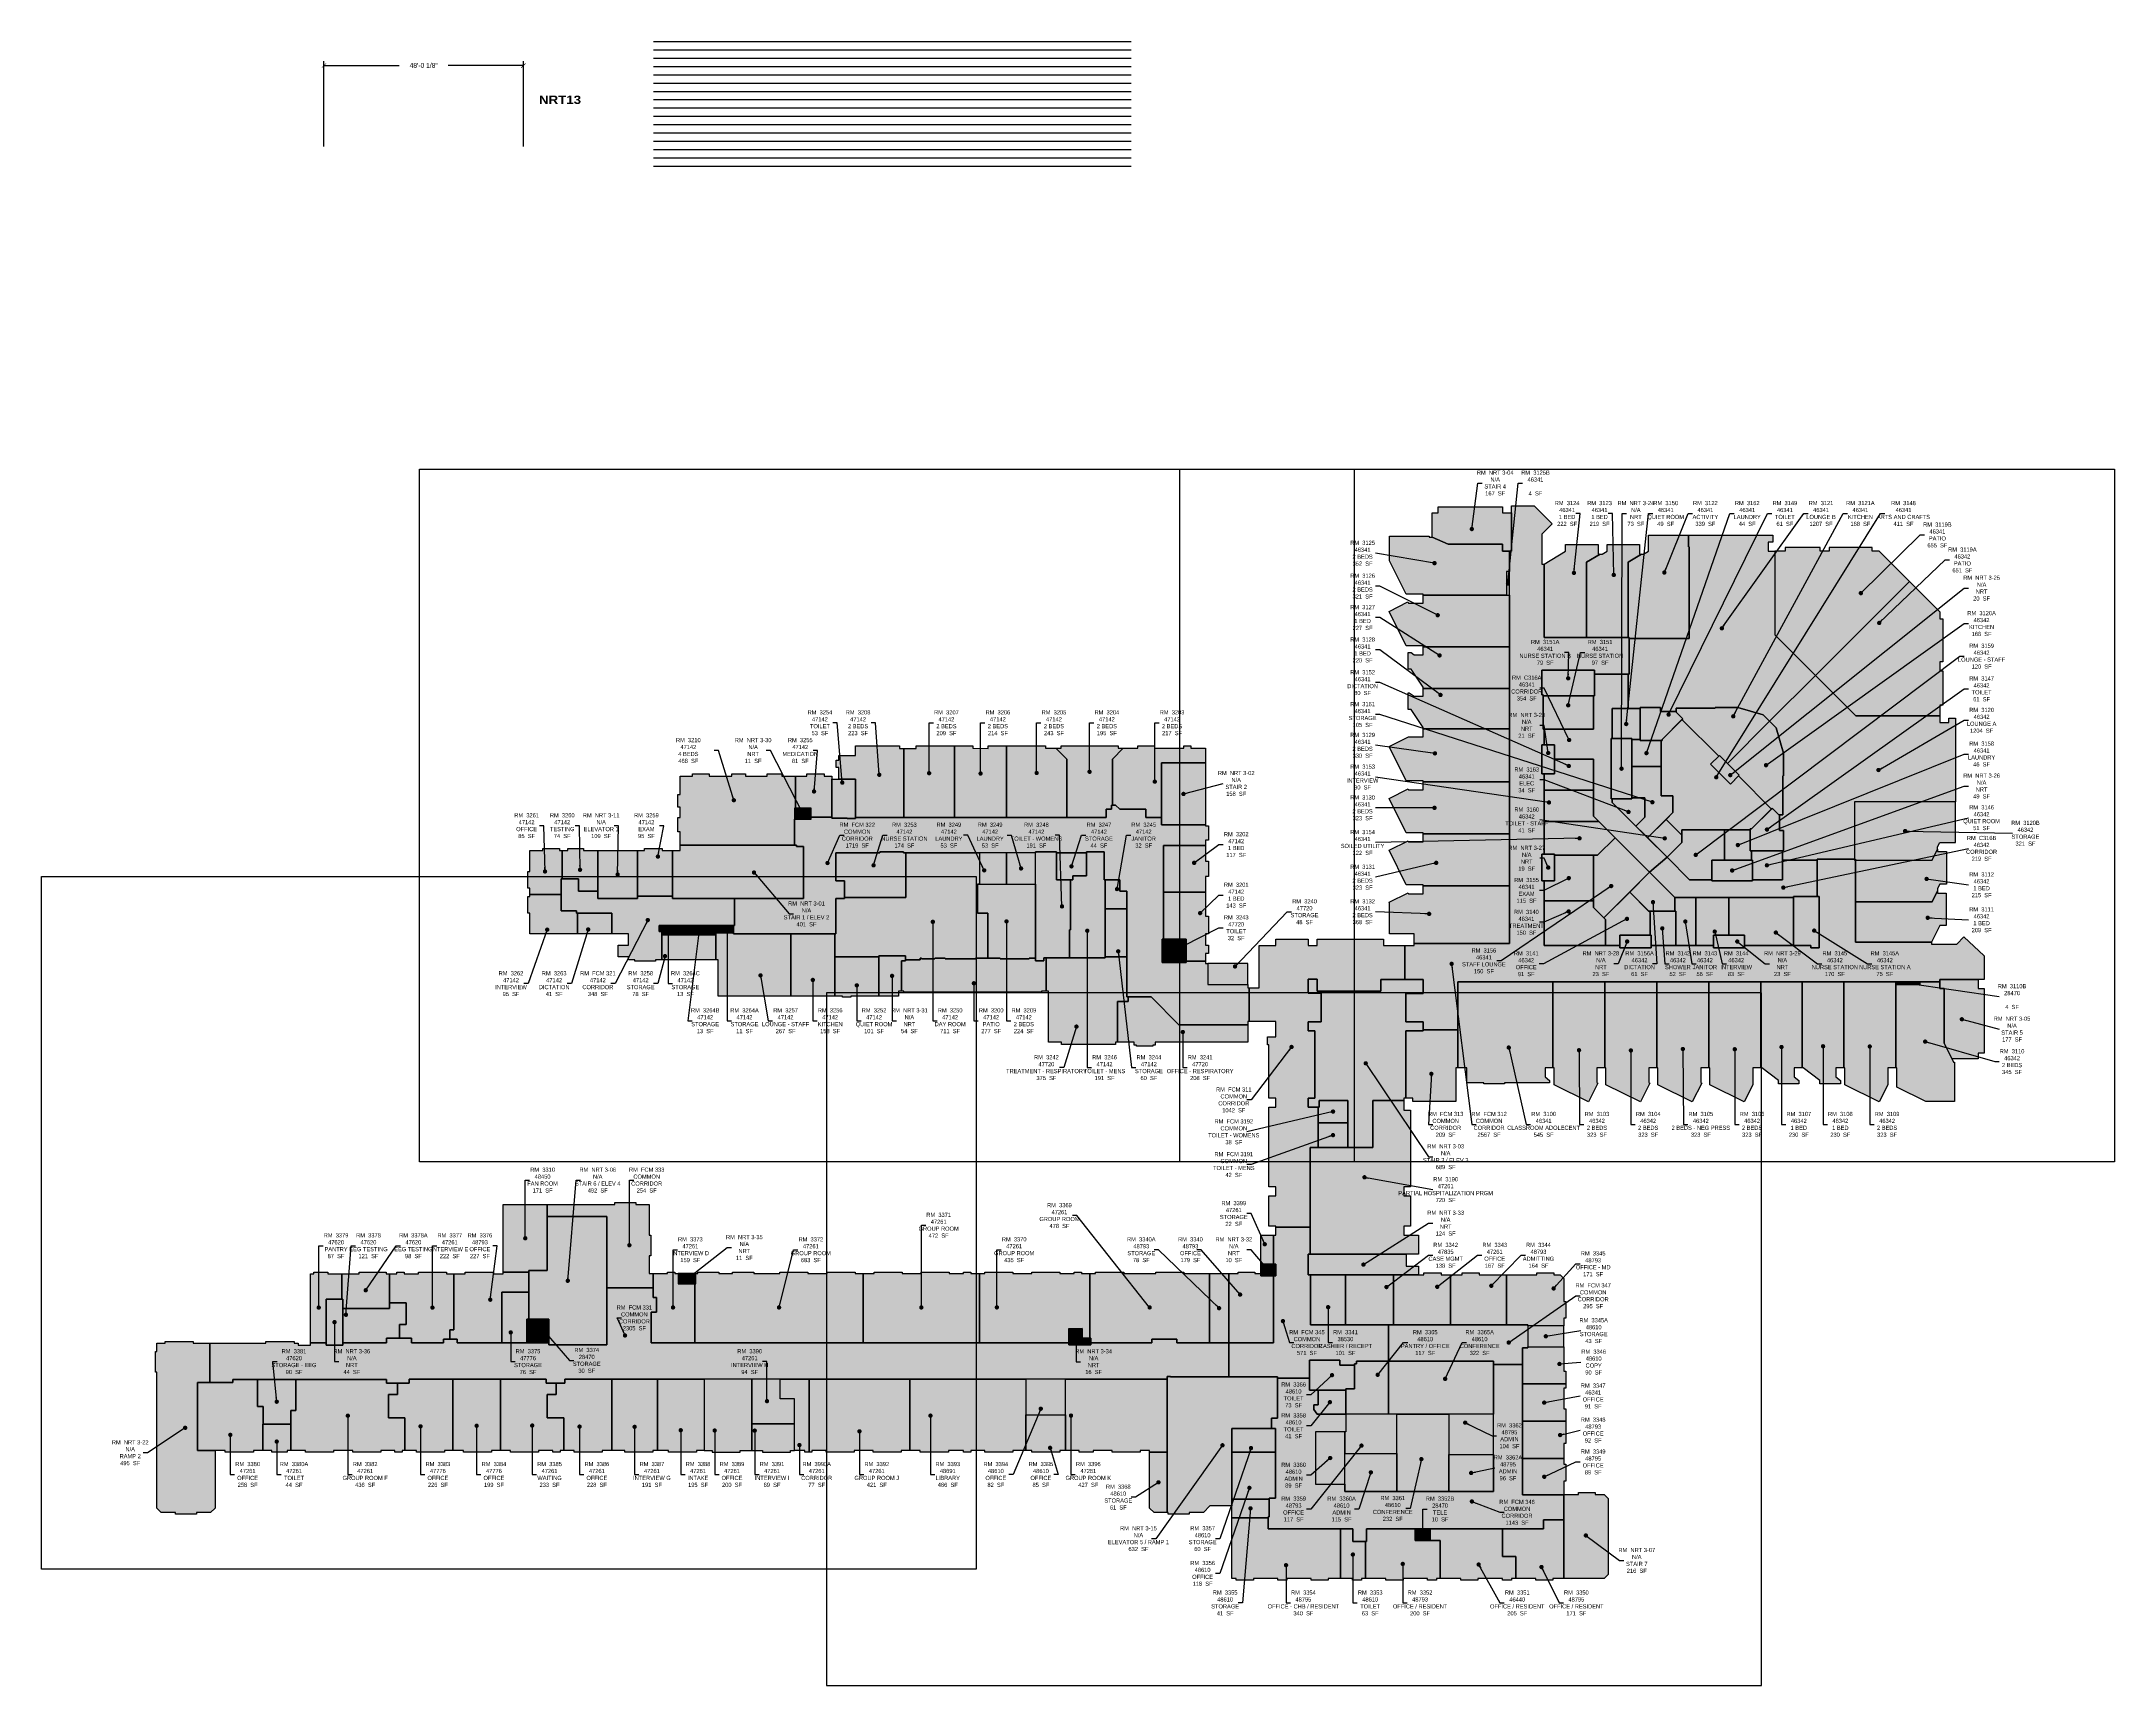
# Model space of a CAD drawing. Header units: inches. Extents: x -324 to 5663, y -491 to 4257.
import ezdxf

# ---------------------------------------------------------------- set-up
doc = ezdxf.new("R2010")
doc.units = ezdxf.units.IN
doc.header["$LTSCALE"] = 48
doc.header["$MEASUREMENT"] = 0
doc.layers.get('Defpoints').update_dxf_attribs({"color": 31})
for name, color, linetype in [('0-LABEL', 3, 'Continuous'), ('1-NRT', 200, 'Continuous'), ('1-NRT-PTN', 253, 'Continuous'), ('2-BCM', 140, 'Continuous'), ('2-BCM-PTN', 250, 'Continuous'), ('3-FCM', 190, 'Continuous'), ('3-FCM-PTN', 9, 'Continuous'), ('4-OCC', 6, 'Continuous'), ('4-OCC-PTN', 95, 'Continuous'), ('4-VACANT', 60, 'Continuous'), ('T-5', 5, 'Continuous'), ('T-8', 8, 'Continuous'), ('X-REF', 8, 'Continuous')]:
    doc.layers.add(name, color=color, linetype=linetype)
for name, color, linetype, plot in [('question', 135, 'Continuous', False), ('T-VWPRT', 1, 'Continuous', False), ('VP-Window', 2, 'Continuous', False)]:
    doc.layers.add(name, color=color, linetype=linetype, plot=plot)
doc.styles.add('ArialB', font='')
doc.styles.add('ArialN', font='ARIALN.TTF')
doc.styles.get('ArialB').set_extended_font_data('Arial Black')
doc.dimstyles.new('AB-200', dxfattribs={"dimscale": 200, "dimtxt": 0.070312, "dimasz": 0.0625, "dimexe": 0.0625, "dimexo": 0.125, "dimgap": 0.1875, "dimtad": 0, "dimdec": 4, "dimrnd": 0.0625, "dimzin": 0, "dimdsep": 46, "dimlunit": 4, "dimtxsty": 'ArialN', "dimblk": 'ARCHTICK', "dimcen": 0.0625, "dimclrd": 256, "dimclre": 256, "dimclrt": 256, "dimadec": 0, "dimazin": 0, "dimtfac": 1, "dimtdec": 4, "dimtofl": 0, "dimtmove": 2, "dimatfit": 3, "dimldrblk": 'DOT', "dimfxl": 0, "dimfrac": 2, "dimtolj": 1, "dimtzin": 0, "dimlwd": -1, "dimlwe": -1, "dimarcsym": 0})

# ---------------------------------------------------------------- blocks, each defined once
blk = doc.blocks.new('_ArchTick')
at = {"const_width": 0.15}
blk.add_lwpolyline([(-0.5, -0.5), (0.5, 0.5)], dxfattribs=at)
blk = doc.blocks.new('*D9')
at = {"layer": '0-LABEL'}
for p, q in [((491.6, 3954), (491.6, 4200.2)), ((1067.7, 3954), (1067.7, 4200.2)), ((491.6, 4187.7), (708.6, 4187.7)), ((1067.7, 4187.7), (850.6, 4187.7))]:
    blk.add_line(p, q, dxfattribs=at)
at = {"layer": 'Defpoints', "color": 0}
for p in [(1067.7, 4187.7), (491.6, 3929), (1067.7, 3929)]:
    blk.add_point(p, dxfattribs=at)
at = {"layer": '0-LABEL', "xscale": 12.5, "yscale": 12.5, "zscale": 12.5, "rotation": 180}
blk.add_blockref('_ArchTick', (491.6, 4187.7), dxfattribs=at)
at = {"layer": '0-LABEL', "xscale": 12.5, "yscale": 12.5, "zscale": 12.5}
blk.add_blockref('_ArchTick', (1067.7, 4187.7), dxfattribs=at)
at = {"layer": '0-LABEL', "insert": (779.6, 4187.7), "char_height": 14.062, "attachment_point": 5, "style": 'ArialN'}
blk.add_mtext('\\A1;48\'-0 1/8"', dxfattribs=at)
blk = doc.blocks.new('_Dot')
at = {"lineweight": -2}
blk.add_line((-0.5, 0), (-1, 0), dxfattribs=at)
at = {"const_width": 0.5}
blk.add_lwpolyline([(-0.25, 0, 1), (0.25, 0, 1)], format="xyb", close=True, dxfattribs=at)

msp = doc.modelspace()

# ---------------------------------------------------------------- hatches: boundary and pattern name
at = {"layer": '1-NRT-PTN'}
for points in [[(3921.5, 2896), (3921.5, 2785), (3895.5, 2785), (3895.5, 2805), (3738.46208, 2805), (3692.5, 2825.43377), (3692.5, 2896), (3709.5, 2896), (3709.5, 2913), (3895.5, 2913), (3895.5, 2896)], [(4009.67066, 2226), (4045.73572, 2226), (4045.73572, 2142), (4009.67066, 2142)], [(4209.5, 2244), (4269.5, 2244), (4269.5, 2070), (4209.5, 2070)], [(2910.5, 2173.5), (3037.77962, 2173.5), (3037.77962, 1994.71625), (2910.5, 1994.71625)], [(4553.98528, 2112.60303), (4496.70963, 2169.87868), (4522.16548, 2195.33452), (4579.44113, 2138.05887)], [(1899, 2043), (1850.5, 2043), (1850.5, 2011.5), (1899, 2011.5)], [(1282.77962, 1920.5), (1396.77962, 1920.5), (1396.77962, 1782.5), (1282.77962, 1782.5)], [(1520.5, 1936.49498), (1856.5, 1936.49498), (1856.5, 1932), (1876.5, 1932), (1876.5, 1782.5), (1498.44951, 1782.5), (1498.44951, 1920.5), (1520.5, 1920.5)], [(4009.67066, 1910), (4045.73572, 1910), (4045.73572, 1833), (4009.67066, 1833)], [(4500.5, 1893), (4617.5, 1893), (4617.5, 1833), (4500.5, 1833)], [(2094, 1500.5), (2094, 1616.96908), (2170.97256, 1616.96908), (2170.97256, 1602), (2160, 1602), (2160, 1515), (2151, 1515), (2151, 1500.5)], [(4234.73572, 1676), (4324.73572, 1676), (4324.73572, 1640), (4234.73572, 1640)], [(4504.73572, 1676), (4594.73572, 1676), (4594.73572, 1640), (4504.73572, 1640)], [(3616.5, 1400), (3616.5, 1206), (3610.5, 1206), (3610.5, 1199.28465), (3520.73572, 1199.28465), (3520.73572, 1063.375), (3448.73572, 1063.375), (3448.73572, 1199.28465), (3366.49586, 1199.28465), (3366.49586, 1180), (3334.5, 1180), (3334.5, 1206), (3353.5, 1206), (3353.5, 1400), (3334.5, 1400), (3334.5, 1426), (3371.5, 1426), (3371.5, 1509), (3334.5, 1509), (3334.5, 1549), (3360.5, 1549), (3360.5, 1515), (3544.5, 1515), (3544.5, 1548), (3666.5, 1548), (3666.5, 1508), (3615.968, 1508), (3615.968, 1426), (3666.5, 1426), (3666.5, 1400)], [(5158.5, 1548), (5269.5, 1548), (5269.5, 1522), (5286.5, 1522), (5286.5, 1336), (5269.5, 1336), (5269.5, 1319), (5204.08769, 1319), (5194.04577, 1319), (5171.5, 1364.55494), (5171.5, 1522), (5158.5, 1522)], [(1141, 493.00008), (1141, 567), (1083, 567), (1083, 707.5), (1136.5, 707.5), (1136.5, 863.5), (1308.5, 863.5), (1308.5, 493.00008)], [(3197.5, 726), (3240.5, 726), (3240.5, 693), (3198, 693), (3198, 699), (3197.5, 699)], [(3653.5, 695), (3334.5, 695), (3334.5, 755), (3617.5, 755), (3617.5, 720), (3653.5, 720)], [(1515, 669), (1566, 669), (1566, 699), (1515, 699)], [(498, 624.72008), (546, 624.72008), (546, 492.72008), (498, 492.72008)], [(2643.01448, 493.36415), (2643, 540), (2682, 540), (2682, 513), (2707, 513), (2707, 493.38161)], [(162, 498.5), (162, 384.55162), (126, 384.55162), (126, 188), (177, 188), (177, 21.88864), (164.21834, 9), (123.47313, 9), (123.47313, 4.5), (62.47313, 4.5), (62.47313, 9), (21.72792, 9), (9, 21.72792), (9, 414.5), (4.5, 414.5), (4.5, 474.5), (9, 474.5), (9, 498.5), (33, 498.5), (33, 503), (114, 503), (114, 498.5)], [(3044.5, 400.5), (3246, 400.5), (3246, 281.5), (3228, 281.5), (3228, 251.5), (3113.5, 251.5), (3113.5, 28), (3050.77208, 28), (3031.77208, 9), (2991.02687, 9), (2991.02687, 4.5), (2930.02687, 4.5), (2930.02687, 9), (2927.5, 9), (2927.48931, 402), (2936.5, 402), (2936.5, 400.5)], [(4072.5, -181), (4072.5, 61), (4115.5, 61), (4115.5, 66.5), (4163.5, 66.5), (4163.5, 61), (4188.94365, 61), (4200.5, 49.44365), (4200.5, -169.44365), (4188.94365, -181)]]:
    msp.add_hatch(color=256, dxfattribs=at).paths.add_polyline_path(points)
at = {"layer": '3-FCM-PTN'}
for points in [[(3766.5, 1403), (3666.5, 1403), (3666.5, 1426), (3615.968, 1426), (3615.968, 1508), (3666.5, 1508), (3666.5, 1548), (3613.73572, 1548), (3613.73572, 1646.17644), (3640.5, 1646.17644), (3640.5, 1652.17644), (3915.5, 1652), (3915.5, 2785), (3921.5, 2785), (3921.5, 2916), (3987.01472, 2916), (4039.34269, 2863.67203), (4009.67066, 2834), (4009.67066, 2748), (4015.67066, 2748), (4015.67066, 2536), (4261.73572, 2536), (4261.73572, 2430), (4161.5, 2430), (4161.5, 2442), (4009.67066, 2442), (4009.67066, 2370), (4012.67066, 2370), (4012.70319, 2271), (4015.67066, 2271), (4015.67066, 2226), (4009.67066, 2226), (4009.67066, 2142), (4015.67066, 2142), (4015.67066, 1910), (4009.67066, 1910), (4009.67066, 1833), (4015.67066, 1833), (4015.67066, 1646), (4234.73572, 1646), (4234.73572, 1640), (4324.73572, 1640), (4324.73572, 1646), (4504.73572, 1646), (4504.73572, 1640), (4594.73572, 1640), (4594.73572, 1646), (4786.73572, 1646), (4786.73572, 1640), (4810.73572, 1640), (4810.73572, 1788), (4804.73572, 1788), (4804.73572, 1848), (4804.73572, 1896), (4915.5, 1896), (4915.5, 1656), (5134.5, 1656), (5134.5, 1650), (5207.5, 1650), (5228.25653, 1671.74494), (5286.5, 1616.14889), (5286.5, 1548), (5158.5, 1548), (5158.5, 1542), (3766.5, 1542)], [(3163.5, 1524.3241), (3163.5, 1427.16877), (3160.5, 1427.16877), (3160.5, 1417.16877), (2961, 1417.16877), (2880.38983, 1497.77894), (2811, 1497.77894), (2811, 1803), (2790, 1803), (2790, 1836), (2745, 1836), (2745, 1917), (2694, 1917), (2694, 1914), (2607, 1914), (2607, 1917), (2547, 1917), (2547, 1914), (2165.93203, 1914), (2165.93203, 1917), (2097, 1917), (2097, 1914), (1969.86592, 1914), (1969.86592, 1833), (1994.93, 1833), (1995, 1782), (1969.87389, 1782), (1969.87389, 1680.5), (1674, 1680.5), (1674, 1704), (1677, 1704), (1677, 1782.5), (1876.5, 1782.5), (1876.5, 1932), (1856.5, 1932), (1856.5, 1936.49498), (1850.5, 1936.49498), (1850.5, 2011.5), (1899, 2011.5), (1899, 2017.5), (1958.58244, 2017.5), (1958.58244, 2014.5), (2003.20176, 2014.5), (2003.20176, 2013), (2026.77962, 2013), (2026.77962, 2016), (2751, 2016), (2751, 2040), (2766, 2040), (2766, 2052), (2778, 2052), (2790, 2040), (2865, 2040), (2865, 2016), (2910.5, 2016.14388), (2910.5, 1994.71625), (3037.77962, 1994.71625), (3037.77962, 1992.25502), (3046.13981, 1992.25502), (3046.13981, 1950.25502), (3037.77962, 1950.25502), (3037.77962, 1934.9867), (2916, 1934.9867), (2916, 1665), (2913, 1665), (2913, 1597.70249), (2982, 1597.77019), (2982, 1601.0198), (3037.71544, 1601.0198), (3037.77962, 1594.5), (3044.49837, 1594.5), (3044.49837, 1534.3241), (3160.5, 1534.3241), (3160.5, 1524.3241)], [(3613.73572, 1646.17644), (3613.73572, 1548), (3544.5, 1548), (3544.5, 1515), (3360.5, 1515), (3360.5, 1549), (3334.5, 1549), (3334.5, 1509), (3371.5, 1509), (3371.5, 1426), (3334.5, 1426), (3334.5, 1400), (3353.5, 1400), (3353.5, 1206), (3334.5, 1206), (3334.5, 1180), (3363.49586, 1180), (3363.49586, 1063.375), (3340.5, 1063.375), (3340.5, 833), (3240.5, 833), (3240.5, 836), (3220.5, 836), (3220.5, 924), (3240.5, 924), (3240.5, 950), (3220.5, 950), (3220.5, 1180), (3240.5, 1180), (3240.5, 1206), (3220.5, 1206), (3220.5, 1359.5), (3216.73572, 1359.5), (3216.73572, 1382.95943), (3240.5, 1382.95943), (3240.5, 1427.16877), (3163.5, 1427.16877), (3163.5, 1524.3241), (3192.5, 1524.3241), (3192.5, 1646), (3240.5, 1646), (3240.5, 1665), (3334.5, 1665), (3334.5, 1646), (3360.5, 1646), (3360.5, 1665), (3552, 1665), (3552, 1646.17644)], [(3616.5, 1206), (3616.5, 1400), (3666.5, 1400), (3666.5, 1403), (3766.5, 1403), (3766.5, 1293), (3760.5, 1293), (3760.5, 1196), (3636.5, 1196), (3636.5, 1206)], [(3448.73572, 1134.32982), (3363.49586, 1134.32982), (3363.49586, 1180), (3366.49586, 1180), (3366.49586, 1199.28465), (3448.73572, 1199.28465)], [(3448.73572, 1063.375), (3363.49586, 1063.375), (3363.49586, 1134.32982), (3448.73572, 1134.32982)], [(1442.5, 658), (1308.5, 658), (1308.5, 863.5), (1136.5, 863.5), (1136.5, 899), (1142.5, 899), (1172.5, 899), (1332, 899), (1332, 904), (1392, 904), (1392, 899), (1430.5, 899), (1430.5, 810), (1435.75, 810), (1435.75, 750), (1430.5, 750), (1430.5, 699), (1442.5, 699)], [(3240.5, 833), (3340.5, 833), (3340.5, 755), (3334.5, 755), (3334.5, 695), (3341.5, 695), (3341.5, 551), (3566.5, 551), (3566.5, 446), (3474, 446), (3474, 438), (3468, 438), (3468, 434.5), (3425.5, 434.5), (3425.5, 449), (3338.5, 449), (3338.5, 397.5), (3246, 397.5), (3246, 400.5), (3105, 400.5), (3105, 499.38161), (3234.5, 499.38161), (3234.5, 693), (3240.5, 693), (3240.5, 726), (3234.5, 726), (3234.5, 810), (3240.5, 810)], [(3105, 499.38161), (3105, 400.5), (2936.5, 400.5), (2936.5, 402), (2927.5, 402), (2927.5, 394.34425), (1187.5, 393.83274), (1187.5, 383), (1133.5, 383), (1133.5, 393.83029), (738, 393.73817), (738, 383), (672, 383), (672, 393.62015), (228, 393.62015), (228, 384.55162), (162, 384.55162), (162, 498.5), (324, 498.5), (324, 503), (405, 503), (405, 498.5), (417, 498.5), (417, 492.72008), (453, 492.72008), (453, 498.72008), (498, 498.72008), (498, 492.72008), (546, 492.72008), (546, 498.72008), (672, 498.72008), (672, 513), (744, 513), (744, 498.77411), (837, 498.77411), (837, 510), (876, 510), (876, 498.78276), (1141, 499.00008), (1141, 493.00008), (1308.5, 493.00008), (1308.5, 658), (1442.5, 658), (1442.5, 630), (1452, 630), (1452, 588), (1436.5, 588), (1436.5, 499.00008), (2643.01448, 499.36415), (2643.01448, 493.36415), (2707, 493.38161), (2707, 499.38161), (2883, 499.38161), (2883, 510), (2955, 510), (2955, 499.38161)], [(3566.5, 551), (3969, 551), (3969, 485), (3953.5, 485), (3953.5, 436.51345), (3869.5, 436.51345), (3869.5, 446), (3566.5, 446)], [(3246, 397.5), (3338.5, 397.5), (3338.5, 362.5), (3363, 362.5), (3363, 320), (3350.75, 320), (3350.75, 307), (3360.75, 293), (3443.5, 293), (3443.5, 242), (3355.5, 242), (3355.5, 91), (3440.5, 91), (3440.5, 70), (3869.5, 70), (3869.5, 436.51345), (3953.5, 436.51345), (3953.5, 60), (4072.5, 60), (4072.5, -12), (4014, -12), (4014, -38), (3502.5, -38), (3502.5, -75), (3463.5, -75), (3463.5, -38), (3219, -38), (3219, -3), (3222, -3), (3222, 51), (3240, 51), (3240, 251.5), (3228, 251.5), (3228, 281.5), (3246, 281.5)]]:
    msp.add_hatch(color=256, dxfattribs=at).paths.add_polyline_path(points)
at = {"layer": '4-OCC-PTN'}
h = msp.add_hatch(color=163, dxfattribs=at)
h.paths.add_polyline_path([(3907.5, 2658), (3915.5, 2658), (3915.5, 2726), (3907.5, 2726)], flags=17)
h.paths.add_polyline_path([(3692.5, 2825.43377), (3738.46208, 2805), (3895.5, 2805), (3895.5, 2785), (3915.5, 2785), (3915.5, 2726), (3907.5, 2726), (3907.5, 2658), (3666.5, 2658), (3666.5, 2661), (3617.71944, 2661), (3569.5, 2757.64937), (3569.5, 2828.43377), (3683.5, 2828.43377), (3683.5, 2825.43377)])
for color, points in [(163, [(4258.5, 2536), (4258.5, 2753.18927), (4297.34227, 2776.43332), (4303.18453, 2776.43332), (4317.5, 2785), (4317.5, 2831), (4433, 2831), (4433, 2798), (4434.5, 2798), (4434.5, 2533), (4261.73572, 2533), (4261.73572, 2536)]), (163, [(4799.75, 2426.25), (4667.30751, 2293.80751), (4648.20575, 2312.88952), (4575.5, 2334), (4509.5, 2334), (4509.5, 2332), (4397.5, 2332), (4397.5, 2320), (4395.5, 2322), (4351.73572, 2322), (4351.73572, 2334), (4293.5, 2334), (4293.5, 2331), (4258.73572, 2331), (4258.73572, 2430), (4261.73572, 2430), (4261.73572, 2533), (4434.5, 2533), (4434.5, 2798), (4433, 2798), (4433, 2831), (4676.5, 2831), (4676.5, 2811), (4663.5, 2811), (4663.5, 2785), (4682.5, 2785), (4682.5, 2543.5)]), (163, [(4138.5, 2536), (4015.67066, 2536), (4015.67066, 2748), (4077.5, 2785), (4077.5, 2804), (4171.5, 2804), (4171.5, 2776.43332), (4177.34227, 2776.43332), (4138.5, 2753.18927)]), (163, [(4138.5, 2536), (4138.5, 2753.18927), (4177.34227, 2776.43332), (4183.18453, 2776.43332), (4197.5, 2785), (4197.5, 2804), (4291.5, 2804), (4291.5, 2776.43332), (4297.34227, 2776.43332), (4258.5, 2753.18927), (4258.5, 2536)]), (163, [(5071.17157, 2697.67157), (4983.84315, 2785), (4963.5, 2785), (4963.5, 2796), (4839.5, 2796), (4839.5, 2785), (4813.5, 2785), (4813.5, 2796), (4712.5, 2796), (4712.5, 2785), (4682.5, 2785), (4682.5, 2543.5), (4799.75, 2426.25)]), (245, [(4799.75, 2426.25), (5071.17157, 2697.67157), (5158.5, 2610.34315), (5158.5, 2590), (5167.73572, 2590), (5167.73572, 2466), (5158.5, 2466), (5158.5, 2440), (5167.73572, 2440), (5167.73572, 2340), (5158.5, 2340), (5158.5, 2310), (4916, 2310)]), (163, [(3666.5, 2509), (3915.5, 2509), (3915.5, 2389), (3666.5, 2389), (3666.5, 2392), (3631.73572, 2444.5), (3623.49347, 2444.5), (3623.49347, 2493), (3631.73572, 2493), (3640.5, 2486), (3666.5, 2486)]), (163, [(4161.5, 2442), (4161.5, 2367), (4012.67165, 2367), (4012.67066, 2370), (4009.67066, 2370), (4009.67066, 2442)]), (163, [(4015.73572, 2271), (4158.5, 2271), (4158.5, 2367), (4161.5, 2367), (4161.5, 2430), (4258.73572, 2430), (4258.73572, 2331), (4212.5, 2331), (4212.5, 2244), (4209.5, 2244), (4209.5, 2070), (4212.5, 2070), (4212.5, 2059.52273), (4370.91402, 1901.10871), (4320.59557, 1858.08907), (4158.5, 2020.18463), (4158.5, 2185), (4045.73572, 2185), (4045.73572, 2226), (4015.67066, 2226)]), (245, [(5204.5, 2061), (4912.5, 2061), (4912.5, 1896), (4804.73572, 1896), (4804.73572, 1893), (4704.5, 1893), (4704.5, 1920), (4707.5, 1920), (4707.5, 1978.23572), (4695.5, 1978.23572), (4695.5, 2022), (4693.5, 2024), (4705.5, 2024), (4705.5, 2136), (4707.5, 2136), (4707.5, 2202), (4686.40927, 2274.72551), (4667.30751, 2293.80751), (4799.75, 2426.25), (4916, 2310), (5158.5, 2310), (5158.5, 2290), (5184.5, 2290), (5184.5, 2303), (5204.5, 2303)]), (163, [(3666.5, 2389), (3915.5, 2389), (3915.5, 2272.5), (3666.5, 2272.5), (3666.5, 2275.5), (3631.73572, 2328), (3623.49347, 2328), (3623.49347, 2376), (3626.5, 2376), (3640.5, 2366), (3666.5, 2366)]), (163, [(4012.67263, 2367), (4158.5, 2367), (4158.5, 2271), (4012.70319, 2271)]), (163, [(4212.5, 2244), (4212.5, 2331), (4293.5, 2331), (4293.5, 2241), (4269.5, 2241), (4269.5, 2244)]), (163, [(4293.5, 2238), (4293.5, 2334), (4351.73572, 2334), (4351.73572, 2322), (4395.5, 2322), (4416.09946, 2301.40054), (4356.5, 2241.80108), (4356.5, 2238)]), (163, [(4611.5, 1980), (4413.7537, 1980), (4413.73423, 1965.06), (4368.08478, 2010.70945), (4387.73572, 2030.36039), (4387.73572, 2079), (4353.5, 2079), (4353.5, 2238), (4356.5, 2238), (4356.5, 2241.80108), (4413.97814, 2299.27922), (4520.04416, 2193.2132), (4496.70963, 2169.87868), (4553.98528, 2112.60303), (4577.31981, 2135.93755), (4672.77922, 2040.47814), (4615.30108, 1983), (4611.5, 1983)]), (163, [(4520.04416, 2193.2132), (4413.97814, 2299.27922), (4416.09946, 2301.40054), (4397.5, 2320), (4397.5, 2332), (4509.5, 2332), (4509.5, 2334), (4575.5, 2334), (4648.20575, 2312.88952), (4667.30751, 2293.80751), (4545.5, 2172), (4522.16548, 2195.33452)]), (245, [(4545.5, 2172), (4667.30751, 2293.80751), (4686.40927, 2274.72551), (4707.5, 2202), (4707.5, 2136), (4705.5, 2136), (4705.5, 2024), (4693.5, 2024), (4674.90054, 2042.59946), (4672.77922, 2040.47814), (4577.31981, 2135.93755), (4579.44113, 2138.05887)]), (163, [(3666.5, 2272.5), (3915.5, 2272.5), (3915.5, 2119), (3666.5, 2119), (3666.5, 2122), (3617.71944, 2122), (3568.14062, 2221.37406), (3624.51528, 2249.5), (3666.5, 2249.5)]), (163, [(4269.5, 2241), (4293.5, 2241), (4293.5, 2238), (4353.5, 2238), (4353.5, 2163), (4269.5, 2163)]), (163, [(4045.73572, 2185), (4158.5, 2185), (4158.5, 2095), (4015.67066, 2095), (4015.67066, 2142), (4045.73572, 2142)]), (163, [(4269.5, 2163), (4353.5, 2163), (4353.5, 2079), (4387.73572, 2079), (4387.73572, 2030.36039), (4314.69903, 1957.3237), (4280.7579, 1991.26483), (4306.73572, 2017.24264), (4306.73572, 2073), (4269.5, 2073)]), (163, [(3666.5, 2119), (3915.5, 2119), (3915.5, 1969), (3666.5, 1969), (3666.5, 1972), (3617.71944, 1972), (3568.14062, 2071.37406), (3622.69319, 2098.59094), (3623.98584, 2096), (3666.5, 2096)]), (163, [(4015.67066, 2095), (4158.5, 2095), (4158.5, 2020.18463), (4173.68463, 2005), (4015.67066, 2005)]), (163, [(4269.5, 2073), (4306.73572, 2073), (4306.73572, 2017.24264), (4280.7579, 1991.26483), (4212.5, 2059.52273), (4212.5, 2070), (4269.5, 2070)]), (245, [(4707.5, 1920), (4611.5, 1920), (4611.5, 1983), (4615.30108, 1983), (4674.90054, 2042.59946), (4695.5, 2022), (4695.5, 1978.23572), (4707.5, 1978.23572)]), (245, [(5204.5, 2061), (4912.5, 2061), (4912.5, 1893), (5136.3541, 1893), (5152.2082, 1924.7082), (5152.2082, 1931.41641), (5158.5, 1944), (5204.5, 1944)]), (163, [(4015.67066, 2005), (4173.68463, 2005), (4220.89351, 1957.79112), (4170.10239, 1907), (4045.73572, 1907), (4045.73572, 1910), (4015.67066, 1910)]), (245, [(4370.91402, 1901.10871), (4314.69903, 1957.3237), (4368.08478, 2010.70945), (4386.35851, 1992.43571), (4413.7537, 1965.04053), (4413.70665, 1943.90134)]), (245, [(4500.5, 1836), (4436.02273, 1836), (4370.91402, 1901.10871), (4413.70665, 1943.90134), (4413.7537, 1980), (4536.5, 1980), (4536.5, 1893), (4500.5, 1893)]), (245, [(4536.5, 1893), (4536.5, 1980), (4611.5, 1980), (4611.5, 1920), (4614.5, 1920), (4614.5, 1893)]), (163, [(3666.5, 1969), (3915.5, 1969), (3915.5, 1819), (3666.5, 1819), (3666.5, 1822), (3617.71944, 1822), (3568.14062, 1921.37406), (3622.69319, 1948.59094), (3624.21992, 1946), (3666.5, 1946)]), (163, [(4188.49308, 1725.98658), (4158.5, 1755.97965), (4158.5, 1907), (4170.10239, 1907), (4220.89351, 1957.79112), (4320.59557, 1858.08907)]), (245, [(4614.5, 1893), (4614.5, 1920), (4704.5, 1920), (4704.5, 1836), (4617.5, 1836), (4617.5, 1893)]), (245, [(5136.3541, 1773), (4915.5, 1773), (4915.5, 1893), (5136.3541, 1893), (5152.2082, 1924.7082), (5152.2082, 1918), (5178.5, 1918), (5178.5, 1824), (5158.5, 1824), (5152.2082, 1811.41641), (5152.2082, 1804.7082)]), (163, [(4045.73572, 1907), (4158.5, 1907), (4158.5, 1775), (4015.67066, 1775), (4015.67066, 1833), (4045.73572, 1833)]), (245, [(4320.59557, 1858.08907), (4393.68463, 1785), (4393.68463, 1746), (4317.83622, 1746), (4263.17136, 1800.66486)]), (245, [(4320.59557, 1858.08907), (4370.91402, 1901.10871), (4436.02273, 1836), (4500.5, 1836), (4500.5, 1833), (4617.5, 1833), (4617.5, 1836), (4704.5, 1836), (4704.5, 1893), (4804.73572, 1893), (4804.73572, 1788), (4735.73572, 1788), (4735.73572, 1785), (4393.68463, 1785)]), (163, [(3666.5, 1819), (3915.5, 1819), (3915.5, 1652), (3640.5, 1652.17644), (3640.5, 1680), (3569.5, 1680), (3569.5, 1768.64937), (3568.14062, 1771.37406), (3622.69319, 1798.59094), (3624.21992, 1796), (3666.5, 1796)]), (245, [(4192.73572, 1646), (4192.73572, 1721.74394), (4188.49308, 1725.98658), (4263.17136, 1800.66486), (4321.73572, 1742.10051), (4321.73572, 1676), (4234.73572, 1676), (4234.73572, 1646)]), (245, [(5134.5, 1656), (4915.5, 1656), (4915.5, 1773), (5136.3541, 1773), (5152.2082, 1804.7082), (5152.2082, 1798), (5177.5, 1798), (5177.5, 1704), (5158.5, 1704)]), (163, [(4015.67066, 1775), (4158.5, 1775), (4158.5, 1755.97965), (4192.73572, 1721.74394), (4192.73572, 1646), (4015.67066, 1646)]), (245, [(4321.73572, 1676), (4321.73572, 1742.10051), (4317.83622, 1746), (4396.73572, 1746), (4396.73572, 1646), (4324.73572, 1646), (4324.73572, 1676)]), (245, [(4396.73572, 1646), (4396.73572, 1746), (4393.68463, 1746), (4393.68463, 1785), (4453.73572, 1785), (4453.73572, 1646)]), (245, [(4453.73572, 1646), (4453.73572, 1785), (4549.73572, 1785), (4549.73572, 1676), (4504.73572, 1676), (4504.73572, 1646)]), (245, [(4549.73572, 1676), (4549.73572, 1785), (4735.73572, 1785), (4735.73572, 1646), (4594.73572, 1646), (4594.73572, 1676)]), (245, [(4735.73572, 1646), (4735.73572, 1788), (4810.73572, 1788), (4810.73572, 1640), (4786.73572, 1640), (4786.73572, 1646)]), (33, [(2913, 1665), (2982, 1665), (2982, 1597.77019), (2913, 1597.77019)]), (33, [(2577.5, 1515), (2577.5, 1611), (2748, 1611), (2748, 1614), (2811, 1614), (2811, 1497.77894), (2814, 1497.77894), (2814, 1484.53098), (2784, 1484.53098), (2784, 1367.5), (2778.24147, 1367.5), (2778.24147, 1360.83172), (2622.07465, 1360.83172), (2622, 1367.64835), (2584.5, 1367.64835), (2584.5, 1515)]), (33, [(3044.49837, 1534.3241), (3160.5, 1534.3241), (3160.5, 1594.5), (3044.49837, 1594.5)]), (33, [(2784, 1367.5), (2784, 1484.53098), (2814, 1484.53098), (2814, 1497.77894), (2880.38983, 1497.77894), (2961, 1417.16877), (3160.5, 1417.16877), (3160.5, 1367.5), (2892, 1367.5), (2892, 1359), (2886, 1359), (2886, 1356), (2838, 1356), (2838, 1359), (2832, 1359), (2832, 1367.5)]), (163, [(3766.5, 1542), (4041.5, 1542), (4041.5, 1293), (4018.5, 1293), (4018.5, 1267), (4031.5, 1256.5076), (4031.5, 1250), (3901.73572, 1250), (3901.73572, 1247), (3841.73572, 1247), (3841.73572, 1250), (3792.5, 1250), (3792.5, 1293), (3766.5, 1293)]), (245, [(4041.5, 1293), (4041.5, 1542), (4191.5, 1542), (4191.5, 1293), (4168.5, 1293), (4168.5, 1250.71992), (4171.09094, 1249.19319), (4143.87406, 1194.64062), (4044.5, 1244.21944), (4044.5, 1293)]), (245, [(4191.5, 1293), (4191.5, 1542), (4341.5, 1542), (4341.5, 1293), (4318.5, 1293), (4318.5, 1250.48584), (4321.09094, 1249.19319), (4293.87406, 1194.64062), (4194.5, 1244.21944), (4194.5, 1293)]), (245, [(4341.5, 1293), (4341.5, 1542), (4491.5, 1542), (4491.5, 1293), (4468.5, 1293), (4468.5, 1250.48584), (4471.09094, 1249.19319), (4443.87406, 1194.64062), (4344.5, 1244), (4344.5, 1293)]), (245, [(4491.5, 1293), (4491.5, 1542), (4641.5, 1542), (4641.5, 1293), (4618.5, 1293), (4618.5, 1244), (4593.87406, 1194.64062), (4494.5, 1244.21944), (4494.5, 1293)]), (245, [(4641.5, 1293), (4641.5, 1542), (4761.5, 1542), (4761.5, 1293), (4738.5, 1293), (4738.5, 1267), (4751.5, 1257), (4751.5, 1247), (4692.48711, 1247), (4692.48711, 1257), (4644.5, 1293)]), (245, [(4761.5, 1293), (4761.5, 1542), (4881.5, 1542), (4881.5, 1293), (4858.5, 1293), (4858.5, 1267), (4871.5, 1257), (4871.5, 1247), (4812.48711, 1247), (4812.48711, 1257), (4764.5, 1293)]), (245, [(4881.5, 1293), (4881.5, 1542), (5031.5, 1542), (5031.5, 1293), (5008.5, 1293), (5008.5, 1244), (4983.87406, 1194.64062), (4884.5, 1244.21944), (4884.5, 1293)]), (245, [(5031.5, 1293), (5031.5, 1534), (5100.73572, 1534), (5100.73572, 1542), (5158.5, 1542), (5158.5, 1522), (5171.5, 1522), (5171.5, 1364.55494), (5198.5, 1310), (5201.5, 1310), (5201.5, 1196), (5118.14937, 1196), (5034.5, 1237.7336), (5034.5, 1293)]), (62, [(5031.5, 1542), (5100.73572, 1542), (5100.73572, 1534), (5031.5, 1534)]), (131, [(3653.5, 755), (3340.5, 755), (3340.5, 1063.375), (3520.73572, 1063.375), (3520.73572, 1199.28465), (3610.5, 1199.28465), (3610.5, 1171), (3629.5, 1171), (3629.5, 950), (3610.5, 950), (3610.5, 924), (3629.5, 924), (3629.5, 836), (3610.5, 836), (3610.5, 810), (3653.5, 810)]), (55, [(1083, 703), (1009.5, 703), (1009.5, 899), (1136.5, 899), (1136.5, 707.5), (1083, 707.5)]), (131, [(3197.5, 810), (3234.5, 810), (3234.5, 726), (3197.5, 726)]), (208, [(453, 498.72008), (453, 698.5), (462, 698.5), (462, 703), (503, 703), (503, 698.5), (543, 698.5), (543, 624.72008), (498, 624.72008), (498, 498.72008)]), (208, [(543, 624.72008), (543, 698.5), (593, 698.5), (593, 703), (671, 703), (671, 698.5), (681, 698.5), (681, 598.61004), (546, 598.61004), (546, 624.72008)]), (131, [(709.5, 513), (709.5, 552), (729, 552), (729, 615), (681, 615), (681, 698.5), (701.77815, 698.5), (701.77815, 703), (722.77815, 703), (722.77815, 698.5), (764.77815, 698.5), (764.77815, 703), (845.77815, 703), (845.77815, 698.5), (867, 698.5), (867, 537), (855, 537), (855, 510), (837, 510), (837, 498.77411), (744, 498.77411), (744, 513)]), (24, [(855, 510), (855, 537), (867, 537), (867, 698.5), (899.77815, 698.5), (899.77815, 703), (980.77815, 703), (980.77815, 698.5), (1002, 698.5), (1009.5, 698.5), (1009.5, 703), (1083, 703), (1083, 645), (1005, 645), (1005.11982, 498.88865), (876, 498.78276), (876, 510)]), (131, [(1436.5, 499.00008), (1436.5, 588), (1452, 588), (1452, 630), (1442.5, 630), (1442.5, 699), (1484, 699), (1484, 703.5), (1505, 703.5), (1505, 699), (1515, 699), (1515, 669), (1563, 669), (1563.05129, 499.03827)]), (131, [(1563.05129, 499.03827), (1563, 669), (1566, 669), (1566, 699), (1571, 699), (1571, 703.5), (1632, 703.5), (1632, 699), (1672, 699), (1672, 703.5), (1733, 703.5), (1733, 699), (1808.5, 699), (1808.5, 703.5), (1889.5, 703.5), (1889.5, 699), (1944.5, 699), (1944.5, 703.5), (2025.5, 703.5), (2025.5, 699.00368), (2049, 699.00368), (2049, 499.19109)]), (131, [(2385.05878, 499.289), (2385.0006, 699), (2400.5, 699), (2400.5, 703.5), (2481.5, 703.5), (2481.5, 699), (2536.5, 699), (2536.5, 703.5), (2617.5, 703.5), (2617.5, 699), (2658.5, 699), (2658.5, 703.5), (2679.5, 703.5), (2679.5, 699), (2704, 699), (2704, 513), (2682, 513), (2682, 540), (2643, 539.9861), (2643.01448, 499.36415)]), (24, [(3105, 499.38161), (3049, 499.38161), (3049, 699), (3105, 699)]), (24, [(3105, 499.38161), (3105, 699), (3132, 699), (3132, 703.5), (3180, 703.5), (3180, 699), (3198, 699), (3198, 693), (3234.5, 693), (3234.5, 499.38161)]), (65, [(3341.5, 695), (3442.5, 695), (3442.5, 551), (3341.5, 551)]), (241, [(3442.5, 551), (3442.5, 695), (3580.5, 695), (3580.5, 551), (3577.5, 551), (3569.5, 551)]), (131, [(3745.5, 551), (3580.5, 551), (3580.5, 695), (3668.75, 695), (3668.75, 701.5), (3718.25, 701.5), (3718.25, 695), (3745.5, 695)]), (24, [(3745.5, 551), (3745.5, 695), (3778.75, 695), (3778.75, 701.5), (3828.25, 701.5), (3828.25, 695), (3907.5, 695), (3907.5, 551)]), (24, [(3907.5, 551), (3907.5, 695), (3994.75, 695), (3994.75, 701.5), (4044.25, 701.5), (4044.25, 695), (4062.11522, 695), (4072.5, 684.61522), (4072.5, 618.625), (4079, 618.625), (4079, 570.625), (4072.5, 570.625), (4072.5, 548), (3969, 548), (3969, 551)]), (208, [(546, 598.61004), (681, 598.61004), (681, 615), (729, 615), (729, 552), (709.5, 552), (709.5, 513), (672, 513), (672, 498.72008), (546, 498.72008)]), (36, [(1005.11982, 498.88865), (1005.11982, 645), (1083, 645), (1083, 567), (1077, 567), (1077.05581, 498.94764)]), (62, [(1077.05581, 498.94764), (1077, 567), (1141, 567), (1141, 499.00008)]), (31, [(3969, 488), (4072.5, 488), (4072.5, 548), (3969, 548)]), (31, [(3969, 485), (3969, 488), (4072.5, 488), (4072.5, 417.625), (4079, 417.625), (4079, 380.25), (3953.5, 380.25), (3953.5, 485)]), (31, [(3338.5, 362.5), (3338.5, 449), (3425.5, 449), (3425.5, 434.5), (3468, 434.5), (3468, 366), (3443.5, 366), (3443.5, 362.5)]), (31, [(3443.5, 293), (3443.5, 366), (3468, 366), (3468, 438), (3474, 438), (3474, 446), (3566.5, 446), (3566.5, 293)]), (31, [(3566.5, 293), (3566.5, 446), (3569.5, 446), (3576, 446), (3869.5, 446), (3869.5, 442.053), (3869.5, 439.51345), (3869.5, 293)]), (131, [(206.5, 188), (126, 188), (126, 384.55162), (228, 384.55162), (228, 393.62015), (299.5, 393.62015), (299.5, 315), (316, 315), (316, 264.62015), (314.5, 264.62015), (314.5, 188), (287.5, 188), (287.5, 183.5), (206.5, 183.5)]), (208, [(395.5, 264.62015), (316, 264.62015), (316, 315), (299.5, 315), (299.5, 393.62015), (410.5, 393.62015), (410.5, 303.62015), (395.5, 303.62015)]), (131, [(395.5, 188), (395.5, 303.62015), (410.5, 303.62015), (410.5, 393.62015), (672, 393.62015), (672, 383), (703.5, 383), (703.5, 350), (677.5, 350), (677.5, 282.5), (725.5, 282.5), (725.5, 188), (717.5, 188), (717.5, 183.5), (696.5, 183.5), (696.5, 188), (655.5, 188), (655.5, 183.5), (574.5, 183.5), (574.5, 188), (519.5, 188), (519.5, 183.5), (438.5, 183.5), (438.5, 188)]), (36, [(725.5, 188), (725.5, 282.5), (677.5, 282.5), (677.5, 350), (703.5, 350), (703.5, 383), (738, 383), (738, 393.73817), (863.5, 393.7674), (863.5, 188), (839.5, 188), (839.5, 183.5), (758.5, 183.5), (758.5, 188)]), (36, [(863.5, 188), (863.5, 393.7674), (1001.5, 393.7674), (1001.5, 188), (975.5, 188), (975.5, 183.5), (894.5, 183.5), (894.5, 188)]), (131, [(1001.5, 188), (1001.5, 393.7674), (1133.5, 393.7674), (1133.5, 383), (1162.5, 383), (1162.5, 350), (1136.5, 350), (1136.5, 282.5), (1184.5, 282.5), (1184.5, 188), (1173.5, 188), (1173.5, 183.5), (1152.5, 183.5), (1152.5, 188), (1111.5, 188), (1111.5, 183.5), (1030.5, 183.5), (1030.5, 188)]), (131, [(1184.5, 188), (1184.5, 282.5), (1136.5, 282.5), (1136.5, 350), (1162.5, 350), (1162.5, 383), (1187.5, 383), (1187.5, 393.83274), (1323, 393.85156), (1323, 188), (1295.5, 188), (1295.5, 183.5), (1214.5, 183.5), (1214.5, 188)]), (131, [(1323, 188), (1323, 393.85156), (1454.5, 393.85156), (1454.5, 188), (1441.5, 188), (1441.5, 183.5), (1360.5, 183.5), (1360.5, 188)]), (131, [(1727.5, 265.39413), (1851, 265.39413), (1851, 337.18787), (1809, 337.18787), (1808.98329, 394.01544), (1727.5, 393.99149)]), (131, [(1851, 188), (1851, 337.18787), (1809, 337.18787), (1808.98329, 394.01544), (1893, 394.01544), (1893, 183.5), (1880, 183.5), (1880, 188)]), (131, [(1893, 183.5), (1893, 394.01544), (2183.5, 394.01544), (2183.5, 188), (2159, 188), (2159, 183.5), (2078, 183.5), (2078, 188), (2023, 188), (2023, 183.5), (1942, 183.5), (1942, 188), (1901, 188), (1901, 183.5)]), (242, [(2183.5, 188), (2183.5, 394.12554), (2519, 394.22416), (2519, 188), (2481.5, 188), (2481.5, 183.5), (2400.5, 183.5), (2400.5, 188), (2359.5, 188), (2359.5, 183.5), (2338.5, 183.5), (2338.5, 188), (2295, 188), (2295, 183.5), (2214, 183.5), (2214, 188)]), (31, [(2633.5, 394.25782), (2519, 394.25782), (2519, 291.14253), (2633.5, 291.14253)]), (131, [(2633.5, 188), (2633.5, 394.25782), (2927.5, 394.34425), (2927.5, 183.5), (2876.5, 183.5), (2876.5, 188), (2849.5, 188), (2849.5, 183.5), (2768.5, 183.5), (2768.5, 188), (2713.5, 188), (2713.5, 183.5), (2672.5, 183.5), (2672.5, 188)]), (31, [(3443.5, 293), (3360.75, 293), (3350.75, 307), (3350.75, 320), (3363, 320), (3363, 362.5), (3443.5, 362.5)]), (163, [(3953.5, 380.25), (4079, 380.25), (4079, 368.125), (4072.5, 368.125), (4072.5, 308.125), (4079, 308.125), (4079, 272.5), (3953.5, 272.5)]), (131, [(314.5, 188), (314.5, 264.62015), (395.5, 264.62015), (395.5, 188), (385, 188), (385, 183.5), (341, 183.5), (341, 188)]), (131, [(1727.5, 265.39413), (1727.5, 188), (1758, 188), (1758, 183.5), (1839, 183.5), (1839, 188), (1851, 188), (1851, 265.39413)]), (31, [(2519, 291.14253), (2633.5, 291.14253), (2633.5, 188), (2617.5, 188), (2617.5, 183.5), (2536.5, 183.5), (2536.5, 188), (2519, 188)]), (31, [(3113.5, 251.5), (3240, 251.5), (3240, 183), (3113.5, 183)]), (31, [(3440.5, 242), (3355.5, 242), (3355.5, 91), (3440.5, 91)]), (24, [(3440.5, 180), (3590.5, 180), (3590.5, 293), (3443.5, 293), (3443.5, 242), (3440.5, 242)]), (31, [(3590.5, 180), (3590.5, 293), (3740.5, 293), (3740.5, 70), (3590.5, 70)]), (180, [(3740.5, 176.75), (3869.5, 176.75), (3869.5, 293), (3740.5, 293)]), (24, [(3953.5, 272.5), (4079, 272.5), (4079, 208.875), (4072.5, 208.875), (4072.5, 164.75), (3953.5, 164.75)]), (31, [(2876.5, 183.5), (2927.5, 183.5), (2927.5, 9), (2889.28166, 9), (2876.5, 21.88864)]), (31, [(3113.5, 183), (3240, 183), (3240, 51), (3222, 51), (3222, 48), (3113.5, 48)]), (31, [(3590.5, 70), (3440.5, 70), (3440.5, 180), (3590.5, 180)]), (180, [(3953.5, 164.75), (4072.5, 164.75), (4072.5, 148.875), (4079, 148.875), (4079, 99.375), (4072.5, 99.375), (4072.5, 60), (3953.5, 60)]), (31, [(3113.5, 48), (3222, 48), (3222, -3), (3219, -3), (3219, -6), (3113.5, -6)]), (180, [(3113.5, -6), (3219, -6), (3219, -38), (3427.5, -38), (3427.5, -181), (3392.25, -181), (3392.25, -186.5), (3342.75, -186.5), (3342.75, -181), (3272.4375, -181), (3272.4375, -186.5), (3246.3125, -186.5), (3246.3125, -181), (3176, -181), (3176, -186.5), (3126.5, -186.5), (3126.5, -181), (3113.5, -181)]), (31, [(3427.5, -181), (3427.5, -38), (3463.5, -38), (3463.5, -75), (3499.5, -75), (3499.5, -181), (3488.6875, -181), (3488.6875, -186.5), (3462.5625, -186.5), (3462.5625, -181)]), (24, [(3499.5, -181), (3499.5, -75), (3502.5, -75), (3502.5, -38), (3643.5, -38), (3643.5, -72), (3687, -72), (3715.5, -72), (3715.5, -181), (3705, -181), (3705, -186.5), (3678.8125, -186.5), (3678.8125, -181), (3608.5, -181), (3608.5, -186.5), (3559, -186.5), (3559, -181)]), (62, [(3643.5, -38), (3687, -38), (3687, -72), (3643.5, -72)]), (13, [(3715.5, -181), (3715.5, -72), (3687, -72), (3687, -38), (3895.5, -38), (3895.5, -118), (3934.5, -118), (3934.5, -181), (3921.1875, -181), (3921.1875, -186.5), (3895.3125, -186.5), (3895.3125, -181), (3824.75, -181), (3824.75, -186.5), (3775.25, -186.5), (3775.25, -181)]), (180, [(3934.5, -181), (3934.5, -118), (3895.5, -118), (3895.5, -38), (4014, -38), (4014, -12), (4072.5, -12), (4072.5, -181), (4041, -181), (4041, -186.5), (3991.5, -186.5), (3991.5, -181)])]:
    msp.add_hatch(color=color, dxfattribs=at).paths.add_polyline_path(points)
h = msp.add_hatch(color=163, dxfattribs=at)
h.paths.add_polyline_path([(3666.5, 2658), (3915.5, 2658), (3915.5, 2509), (3666.5, 2509), (3666.5, 2512), (3617.71944, 2512), (3568.14062, 2611.37406), (3622.29372, 2638.39164), (3623.98584, 2635), (3666.5, 2635)])
h.paths.add_polyline_path([(3907.5, 2658), (3915.5, 2658), (3915.5, 2726), (3907.5, 2726)])
h = msp.add_hatch(color=52, dxfattribs=at)
h.dxf.hatch_style = 1
h.paths.add_polyline_path([(1978.77962, 2127.25502), (1978.77962, 2160.25502), (1971.13981, 2160.25502), (1971.13981, 2181.25502), (1978.77962, 2181.25502), (1978.77962, 2195.5), (2026.77962, 2195.5), (2026.77962, 2222.76392), (2153.86276, 2222.76392), (2153.86276, 2215.80293), (2165.96938, 2215.7972), (2165.96938, 2016), (2026.77962, 2016), (2026.77962, 2127.25502)])
h = msp.add_hatch(color=52, dxfattribs=at)
h.dxf.hatch_style = 1
h.paths.add_polyline_path([(2166.0639, 2016), (2166.0639, 2076), (2165.96938, 2215.79714), (2201.89354, 2215.79714), (2201.89354, 2222.85857), (2312.96306, 2222.85857), (2312.96306, 2016)])
h = msp.add_hatch(color=52, dxfattribs=at)
h.dxf.hatch_style = 1
h.paths.add_polyline_path([(2312.96306, 2016), (2312.96306, 2222.85857), (2365.44049, 2222.85857), (2365.44839, 2215.86121), (2410.43971, 2215.69799), (2410.46557, 2222.82637), (2463.15879, 2222.82637), (2463.15879, 2016)])
h = msp.add_hatch(color=52, dxfattribs=at)
h.dxf.hatch_style = 1
h.paths.add_polyline_path([(2463.15879, 2016), (2463.15879, 2222.82637), (2575.44049, 2222.87721), (2575.44049, 2216.15162), (2605.34511, 2216.15162), (2637, 2184.43862), (2637, 2016)])
h = msp.add_hatch(color=52, dxfattribs=at)
h.dxf.hatch_style = 1
h.paths.add_polyline_path([(2637, 2016), (2637, 2184.43862), (2605.34511, 2216.15162), (2620.44049, 2216.15162), (2620.44049, 2222.88798), (2785.44049, 2222.91905), (2785.44049, 2216.17473), (2800.34865, 2216.17473), (2769, 2184.79633), (2769, 2052), (2766, 2052), (2766, 2040), (2751, 2040), (2751, 2016)])
h = msp.add_hatch(color=52, dxfattribs=at)
h.dxf.hatch_style = 1
h.paths.add_polyline_path([(2769, 2052), (2769, 2184.79633), (2800.34865, 2216.17473), (2842.77962, 2216.17473), (2842.79871, 2223.01351), (2890.77962, 2223.01351), (2890.77962, 2216.23674), (2974.77962, 2216.23674), (2974.77962, 2222.9879), (2995.80701, 2222.9879), (2995.80701, 2216.23674), (3037.77962, 2216.23674), (3037.77962, 2173.5), (2910.5, 2173.5), (2910.5, 2016.14388), (2865, 2016.14388), (2865, 2040), (2790, 2040), (2778, 2052)])
h = msp.add_hatch(color=52, dxfattribs=at)
h.dxf.hatch_style = 1
h.paths.add_polyline_path([(1520.5, 1936.49498), (1520.5, 1974.25502), (1513.5, 1974.25502), (1513.5, 2016.25502), (1520.5, 2016.25502), (1520.5, 2046.25502), (1513.5, 2046.25502), (1513.5, 2082.25502), (1520.5, 2082.25502), (1520.5, 2135.5), (1555.77962, 2135.5), (1555.77962, 2142.5), (1603.77962, 2142.5), (1603.77962, 2135.5), (1669.77962, 2135.5), (1669.77962, 2142.5), (1708.77962, 2142.5), (1708.77962, 2135.5), (1771.77962, 2135.5), (1771.77962, 2142.5), (1813.77962, 2142.5), (1813.77962, 2135.5), (1853.5, 2135.5), (1853.5, 2043), (1850.5, 2043), (1850.5, 1936.49498)])
h = msp.add_hatch(color=52, dxfattribs=at)
h.dxf.hatch_style = 1
h.paths.add_polyline_path([(1853.5, 2043), (1853.5, 2135.5), (1885.77962, 2135.5), (1885.77962, 2142.5), (1936.77962, 2142.5), (1936.77962, 2135.5), (1958.58244, 2135.5), (1958.58244, 2017.5), (1899, 2017.5), (1899, 2043)])
h = msp.add_hatch(color=52, dxfattribs=at)
h.dxf.hatch_style = 1
h.paths.add_polyline_path([(2026.77962, 2013), (2003.20176, 2013), (2003.20176, 2014.5), (1958.58244, 2014.5), (1958.58244, 2127.25502), (2026.77962, 2127.25502)])
h = msp.add_hatch(color=52, dxfattribs=at)
h.dxf.hatch_style = 1
h.paths.add_polyline_path([(1176.5, 1794), (1086.5, 1794), (1086.5, 1812.25502), (1080.5, 1812.25502), (1080.5, 1860.25502), (1086.5, 1860.25502), (1086.5, 1920.5), (1123.77962, 1920.5), (1123.77962, 1926.5), (1171.77962, 1926.5), (1171.77962, 1920.5), (1179.5, 1920.5), (1179.5, 1839), (1176.5, 1839)])
h = msp.add_hatch(color=52, dxfattribs=at)
h.dxf.hatch_style = 1
h.paths.add_polyline_path([(1179.5, 1839), (1179.5, 1920.5), (1195.77962, 1920.5), (1195.77962, 1926.5), (1240.77962, 1926.5), (1240.77962, 1920.5), (1282.77962, 1920.5), (1282.77962, 1803.5), (1227, 1803.5), (1227, 1839)])
h = msp.add_hatch(color=52, dxfattribs=at)
h.dxf.hatch_style = 1
h.paths.add_polyline_path([(1396.77962, 1788.5), (1396.77962, 1920.5), (1417.77962, 1920.5), (1417.77962, 1926.5), (1468.77962, 1926.5), (1468.77962, 1920.5), (1498.44951, 1920.5), (1498.44951, 1788.5)])
h = msp.add_hatch(color=52, dxfattribs=at)
h.dxf.hatch_style = 1
h.paths.add_polyline_path([(1995, 1785), (1994.93, 1832.9999), (1969.86592, 1833), (1969.86592, 1914), (2097, 1914), (2097, 1917), (2165.93203, 1917), (2165.93203, 1914), (2171.93203, 1914), (2172, 1785)])
h = msp.add_hatch(color=52, dxfattribs=at)
h.dxf.hatch_style = 1
h.paths.add_polyline_path([(2644.5, 1611), (2570.5, 1611), (2570.5, 1602), (2547, 1602), (2547, 1917), (2607, 1917), (2607, 1836), (2647.5, 1836), (2647.5, 1692), (2644.5, 1692)])
h = msp.add_hatch(color=52, dxfattribs=at)
h.dxf.hatch_style = 1
h.paths.add_polyline_path([(2644.5, 1611), (2644.5, 1692), (2647.5, 1692), (2647.5, 1836), (2655, 1836), (2655, 1848), (2694, 1848), (2694, 1917), (2745, 1917), (2745, 1836), (2748, 1836), (2748, 1611)])
h = msp.add_hatch(color=52, dxfattribs=at)
h.dxf.hatch_style = 1
h.paths.add_polyline_path([(2916.5, 1934.9867), (3037.77962, 1934.9867), (3037.77962, 1890.25502), (3046.13981, 1890.25502), (3046.13981, 1845.25502), (3037.77962, 1845.25502), (3037.77962, 1799.99928), (2916, 1799.99928)])
h = msp.add_hatch(color=52, dxfattribs=at)
h.dxf.hatch_style = 1
h.paths.add_polyline_path([(1995, 1785), (2172, 1785), (2171.93203, 1914), (2385, 1914), (2385, 1824), (2379, 1824), (2379, 1740), (2409, 1740), (2409, 1609.5), (2373, 1609.5), (2373, 1608), (2286, 1608), (2286, 1609.48454), (2256, 1609.48454), (2256, 1608), (2217, 1608), (2217, 1609.48454), (2214, 1609.48454), (2214, 1605), (2170.97256, 1605), (2170.97256, 1616.96908), (2094, 1616.96908), (2094, 1613.98454), (1966.75572, 1613.98454), (1966.75572, 1680.5), (1969.87389, 1680.5), (1969.87389, 1782), (1994.99995, 1782.03449)])
h = msp.add_hatch(color=52, dxfattribs=at)
h.dxf.hatch_style = 1
h.paths.add_polyline_path([(2385, 1824), (2463, 1824), (2463, 1914), (2385, 1914)])
h = msp.add_hatch(color=52, dxfattribs=at)
h.dxf.hatch_style = 1
h.paths.add_polyline_path([(2463, 1824), (2547, 1824), (2547, 1914), (2463, 1914)])
h = msp.add_hatch(color=52, dxfattribs=at)
h.dxf.hatch_style = 1
h.paths.add_polyline_path([(2607, 1836), (2607, 1914), (2694, 1914), (2694, 1848), (2655, 1848), (2655, 1836)])
h = msp.add_hatch(color=52, dxfattribs=at)
h.dxf.hatch_style = 1
h.paths.add_polyline_path([(1677, 1782.5), (1677, 1704), (1459.77962, 1704), (1459.77962, 1686.5), (1467, 1686.5), (1467, 1605.25502), (1449, 1605.25502), (1449, 1600.75502), (1389, 1600.75502), (1389, 1605.25502), (1371, 1605.25502), (1371, 1614), (1341, 1614), (1341, 1647), (1371, 1647), (1371, 1680.5), (1323, 1680.5), (1323, 1740), (1221, 1740), (1221, 1746.5), (1176.5, 1746.5), (1176.5, 1839), (1227, 1839), (1227, 1803.5), (1282.77962, 1803.5), (1282.77962, 1782.5), (1396.77962, 1782.5), (1396.77962, 1788.5), (1498.44951, 1788.5), (1498.44951, 1782.5)])
h = msp.add_hatch(color=52, dxfattribs=at)
h.dxf.hatch_style = 1
h.paths.add_polyline_path([(2409, 1609.5), (2409, 1740), (2379, 1740), (2379, 1824), (2547, 1824), (2547, 1609.48291), (2528, 1609.46908), (2528, 1607.96908), (2445, 1608), (2445, 1609.5)])
h = msp.add_hatch(color=52, dxfattribs=at)
h.dxf.hatch_style = 1
h.paths.add_polyline_path([(2748, 1752), (2748, 1836), (2790, 1836), (2790, 1803), (2811, 1803), (2811, 1752)])
h = msp.add_hatch(color=52, dxfattribs=at)
h.dxf.hatch_style = 1
h.paths.add_polyline_path([(2916, 1799.99928), (3037.77962, 1799.99928), (3037.77962, 1731), (3046.13981, 1731), (3046.13981, 1680), (3037.77962, 1680), (3037.77962, 1647.25502), (3046.13981, 1647.25502), (3046.13981, 1623.25502), (3037.77962, 1623.25502), (3037.71544, 1601.0198), (2981.99954, 1601.0198), (2982, 1665), (2916, 1665)])
h = msp.add_hatch(color=52, dxfattribs=at)
h.dxf.hatch_style = 1
h.paths.add_polyline_path([(1224, 1740), (1224, 1680.5), (1086.5, 1680.5), (1086.5, 1740.25502), (1080.5, 1740.25502), (1080.5, 1788.25502), (1086.5, 1788.25502), (1086.5, 1794), (1176.5, 1794), (1176.5, 1746.5), (1221, 1746.5), (1221, 1740)])
h = msp.add_hatch(color=52, dxfattribs=at)
h.dxf.hatch_style = 1
h.paths.add_polyline_path([(1224, 1680.5), (1224, 1740), (1323, 1740), (1323, 1680.5)])
h = msp.add_hatch(color=52, dxfattribs=at)
h.dxf.hatch_style = 1
h.paths.add_polyline_path([(2748, 1614), (2748, 1752), (2811, 1752), (2811, 1614)])
h = msp.add_hatch(color=52, dxfattribs=at)
h.dxf.hatch_style = 1
h.paths.add_polyline_path([(1467, 1677.5), (1467, 1686.5), (1459.77962, 1686.5), (1459.77962, 1704), (1531.5, 1704), (1531.5, 1677.5)])
h = msp.add_hatch(color=52, dxfattribs=at)
h.dxf.hatch_style = 1
h.paths.add_polyline_path([(1467, 1677.5), (1623, 1677.5), (1623, 1605.25502), (1467, 1605.25502)])
h = msp.add_hatch(color=52, dxfattribs=at)
h.dxf.hatch_style = 1
h.paths.add_polyline_path([(1531.5, 1704), (1603.5, 1704), (1603.5, 1677.5), (1531.5, 1677.5)])
h = msp.add_hatch(color=52, dxfattribs=at)
h.dxf.hatch_style = 1
h.paths.add_polyline_path([(1603.5, 1677.5), (1603.5, 1704), (1674, 1704), (1674, 1683.5), (1623, 1683.5), (1623, 1677.5)])
h = msp.add_hatch(color=52, dxfattribs=at)
h.dxf.hatch_style = 1
h.paths.add_polyline_path([(1623, 1605.25502), (1623, 1683.5), (1674, 1683.5), (1674, 1680.5), (1840.5, 1680.5), (1840.5, 1500.5), (1630.5, 1500.5), (1630.5, 1605.25502)])
h = msp.add_hatch(color=52, dxfattribs=at)
h.dxf.hatch_style = 1
h.paths.add_polyline_path([(1966.75572, 1500.5), (1840.5, 1500.5), (1840.5, 1680.5), (1966.75572, 1680.5)])
h = msp.add_hatch(color=52, dxfattribs=at)
h.dxf.hatch_style = 1
h.paths.add_polyline_path([(1966.75572, 1500.5), (1966.75572, 1613.98454), (2094, 1613.98454), (2094, 1500.5), (2013, 1500.5), (2013, 1497), (1989, 1497), (1989, 1500.5)])
h = msp.add_hatch(color=52, dxfattribs=at)
h.dxf.hatch_style = 1
h.paths.add_polyline_path([(2170.97256, 1605), (2214, 1605), (2214, 1609.48454), (2217, 1609.48454), (2217, 1608), (2256, 1608), (2256, 1609.48454), (2286, 1609.48454), (2286, 1608), (2373, 1608), (2373, 1609.5), (2445, 1609.5), (2445, 1608), (2528, 1608), (2528, 1609.46908), (2547, 1609.48291), (2547, 1602), (2570.5, 1602), (2570.5, 1611), (2577.5, 1611), (2577.5, 1515), (2564.5, 1515), (2564.5, 1512), (2166, 1512), (2166, 1515), (2160, 1515), (2160, 1602), (2170.97256, 1602)])
h = msp.add_hatch(color=131, dxfattribs=at)
h.dxf.hatch_style = 1
h.paths.add_polyline_path([(2049, 499.19109), (2049, 699.00368), (2080.5, 699.00368), (2080.5, 703.5), (2161.5, 703.5), (2161.5, 699), (2216.5, 699), (2216.5, 703.5), (2297.5, 703.5), (2297.5, 699), (2338.5, 699), (2338.5, 703.5), (2359.5, 703.5), (2359.5, 699), (2385.0006, 699), (2385.05878, 499.289)])
h = msp.add_hatch(color=131, dxfattribs=at)
h.dxf.hatch_style = 1
h.paths.add_polyline_path([(3049, 699), (3049, 499.38161), (2955, 499.38161), (2955, 510), (2883, 510), (2883, 499.38161), (2707, 499.38161), (2707, 513), (2704, 513), (2704, 699), (2720.5, 699), (2720.5, 703.5), (2801.5, 703.5), (2801.5, 699), (2894.5, 699), (2894.5, 703.5), (2975.5, 703.5), (2975.5, 699)])
h = msp.add_hatch(color=131, dxfattribs=at)
h.paths.add_polyline_path([(1727.5, 393.99149), (1589.5, 393.85156), (1589.5, 188), (1612.5, 188), (1612.5, 183.5), (1693.5, 183.5), (1693.5, 188), (1727.5, 188)])
h.paths.add_polyline_path([(1589.5, 393.84712), (1589.5, 188), (1567.5, 188), (1567.5, 183.5), (1486.5, 183.5), (1486.5, 188), (1454.5, 188), (1454.5, 393.85156), (1589.5, 393.85156)])
h = msp.add_hatch(color=180, dxfattribs=at)
h.dxf.hatch_style = 1
h.paths.add_polyline_path([(3740.5, 176.75), (3869.5, 176.75), (3869.5, 70), (3740.5, 70)])

# ---------------------------------------------------------------- linework, layer by layer
at = {"layer": '0-LABEL'}
msp.add_line((1443.44691, 4257.00551), (2823.45827, 4257.00551), dxfattribs=at)
msp.add_line((1443.44691, 4257.00551), (2823.45827, 4257.00551), dxfattribs=at)
at = {"layer": '1-NRT'}
msp.add_line((1443.44691, 4233.00551), (2823.45827, 4233.00551), dxfattribs=at)
msp.add_line((1443.44691, 4233.00551), (2823.45827, 4233.00551), dxfattribs=at)
for points in [[(3921.5, 2896), (3921.5, 2785), (3895.5, 2785), (3895.5, 2805), (3738.46208, 2805), (3692.5, 2825.43377), (3692.5, 2896), (3709.5, 2896), (3709.5, 2913), (3895.5, 2913), (3895.5, 2896)], [(4009.67066, 2226), (4045.73572, 2226), (4045.73572, 2142), (4009.67066, 2142)], [(4209.5, 2244), (4269.5, 2244), (4269.5, 2070), (4209.5, 2070)], [(2910.5, 2173.5), (3037.77962, 2173.5), (3037.77962, 1994.71625), (2910.5, 1994.71625)], [(4553.98528, 2112.60303), (4496.70963, 2169.87868), (4522.16548, 2195.33452), (4579.44113, 2138.05887)], [(1899, 2043), (1850.5, 2043), (1850.5, 2011.5), (1899, 2011.5)], [(1282.77962, 1920.5), (1396.77962, 1920.5), (1396.77962, 1782.5), (1282.77962, 1782.5)], [(1520.5, 1936.49498), (1856.5, 1936.49498), (1856.5, 1932), (1876.5, 1932), (1876.5, 1782.5), (1498.44951, 1782.5), (1498.44951, 1920.5), (1520.5, 1920.5)], [(4009.67066, 1910), (4045.73572, 1910), (4045.73572, 1833), (4009.67066, 1833)], [(4500.5, 1893), (4617.5, 1893), (4617.5, 1833), (4500.5, 1833)], [(2094, 1500.5), (2094, 1616.96908), (2170.97256, 1616.96908), (2170.97256, 1602), (2160, 1602), (2160, 1515), (2151, 1515), (2151, 1500.5)], [(4234.73572, 1676), (4324.73572, 1676), (4324.73572, 1640), (4234.73572, 1640)], [(4504.73572, 1676), (4594.73572, 1676), (4594.73572, 1640), (4504.73572, 1640)], [(3616.5, 1400), (3616.5, 1206), (3610.5, 1206), (3610.5, 1199.28465), (3520.73572, 1199.28465), (3520.73572, 1063.375), (3448.73572, 1063.375), (3448.73572, 1199.28465), (3366.49586, 1199.28465), (3366.49586, 1180), (3334.5, 1180), (3334.5, 1206), (3353.5, 1206), (3353.5, 1400), (3334.5, 1400), (3334.5, 1426), (3371.5, 1426), (3371.5, 1509), (3334.5, 1509), (3334.5, 1549), (3360.5, 1549), (3360.5, 1515), (3544.5, 1515), (3544.5, 1548), (3666.5, 1548), (3666.5, 1508), (3615.968, 1508), (3615.968, 1426), (3666.5, 1426), (3666.5, 1400)], [(5158.5, 1548), (5269.5, 1548), (5269.5, 1522), (5286.5, 1522), (5286.5, 1336), (5269.5, 1336), (5269.5, 1319), (5204.08769, 1319), (5194.04577, 1319), (5171.5, 1364.55494), (5171.5, 1522), (5158.5, 1522)], [(1141, 493.00008), (1141, 567), (1083, 567), (1083, 707.5), (1136.5, 707.5), (1136.5, 863.5), (1308.5, 863.5), (1308.5, 493.00008)], [(3197.5, 726), (3240.5, 726), (3240.5, 693), (3198, 693), (3198, 699), (3197.5, 699)], [(3653.5, 695), (3334.5, 695), (3334.5, 755), (3617.5, 755), (3617.5, 720), (3653.5, 720)], [(1515, 669), (1566, 669), (1566, 699), (1515, 699)], [(498, 624.72008), (546, 624.72008), (546, 492.72008), (498, 492.72008)], [(2643.01448, 493.36415), (2643, 540), (2682, 540), (2682, 513), (2707, 513), (2707, 493.38161)], [(162, 498.5), (162, 384.55162), (126, 384.55162), (126, 188), (177, 188), (177, 21.88864), (164.21834, 9), (123.47313, 9), (123.47313, 4.5), (62.47313, 4.5), (62.47313, 9), (21.72792, 9), (9, 21.72792), (9, 414.5), (4.5, 414.5), (4.5, 474.5), (9, 474.5), (9, 498.5), (33, 498.5), (33, 503), (114, 503), (114, 498.5)], [(3044.5, 400.5), (3246, 400.5), (3246, 281.5), (3228, 281.5), (3228, 251.5), (3113.5, 251.5), (3113.5, 28), (3050.77208, 28), (3031.77208, 9), (2991.02687, 9), (2991.02687, 4.5), (2930.02687, 4.5), (2930.02687, 9), (2927.5, 9), (2927.48931, 402), (2936.5, 402), (2936.5, 400.5)], [(4072.5, -181), (4072.5, 61), (4115.5, 61), (4115.5, 66.5), (4163.5, 66.5), (4163.5, 61), (4188.94365, 61), (4200.5, 49.44365), (4200.5, -169.44365), (4188.94365, -181)]]:
    msp.add_lwpolyline(points, close=True, dxfattribs=at)
at = {"layer": '1-NRT-PTN'}
msp.add_line((1443.44691, 4209.00551), (2823.45827, 4209.00551), dxfattribs=at)
msp.add_line((1443.44691, 4209.00551), (2823.45827, 4209.00551), dxfattribs=at)
at = {"layer": '2-BCM'}
msp.add_line((1443.44691, 4185.00551), (2823.45827, 4185.00551), dxfattribs=at)
msp.add_line((1443.44691, 4185.00551), (2823.45827, 4185.00551), dxfattribs=at)
at = {"layer": '2-BCM-PTN'}
msp.add_line((1443.44691, 4161.00551), (2823.45827, 4161.00551), dxfattribs=at)
msp.add_line((1443.44691, 4161.00551), (2823.45827, 4161.00551), dxfattribs=at)
at = {"layer": '3-FCM'}
msp.add_line((1443.44691, 4137.00551), (2823.45827, 4137.00551), dxfattribs=at)
msp.add_line((1443.44691, 4137.00551), (2823.45827, 4137.00551), dxfattribs=at)
for points in [[(3766.5, 1403), (3666.5, 1403), (3666.5, 1426), (3615.968, 1426), (3615.968, 1508), (3666.5, 1508), (3666.5, 1548), (3613.73572, 1548), (3613.73572, 1646.17644), (3640.5, 1646.17644), (3640.5, 1652.17644), (3915.5, 1652), (3915.5, 2785), (3921.5, 2785), (3921.5, 2916), (3987.01472, 2916), (4039.34269, 2863.67203), (4009.67066, 2834), (4009.67066, 2748), (4015.67066, 2748), (4015.67066, 2536), (4261.73572, 2536), (4261.73572, 2430), (4161.5, 2430), (4161.5, 2442), (4009.67066, 2442), (4009.67066, 2370), (4012.67066, 2370), (4012.70319, 2271), (4015.67066, 2271), (4015.67066, 2226), (4009.67066, 2226), (4009.67066, 2142), (4015.67066, 2142), (4015.67066, 1910), (4009.67066, 1910), (4009.67066, 1833), (4015.67066, 1833), (4015.67066, 1646), (4234.73572, 1646), (4234.73572, 1640), (4324.73572, 1640), (4324.73572, 1646), (4504.73572, 1646), (4504.73572, 1640), (4594.73572, 1640), (4594.73572, 1646), (4786.73572, 1646), (4786.73572, 1640), (4810.73572, 1640), (4810.73572, 1788), (4804.73572, 1788), (4804.73572, 1848), (4804.73572, 1896), (4915.5, 1896), (4915.5, 1656), (5134.5, 1656), (5134.5, 1650), (5207.5, 1650), (5228.25653, 1671.74494), (5286.5, 1616.14889), (5286.5, 1548), (5158.5, 1548), (5158.5, 1542), (3766.5, 1542)], [(3613.73572, 1646.17644), (3613.73572, 1548), (3544.5, 1548), (3544.5, 1515), (3360.5, 1515), (3360.5, 1549), (3334.5, 1549), (3334.5, 1509), (3371.5, 1509), (3371.5, 1426), (3334.5, 1426), (3334.5, 1400), (3353.5, 1400), (3353.5, 1206), (3334.5, 1206), (3334.5, 1180), (3363.49586, 1180), (3363.49586, 1063.375), (3340.5, 1063.375), (3340.5, 833), (3240.5, 833), (3240.5, 836), (3220.5, 836), (3220.5, 924), (3240.5, 924), (3240.5, 950), (3220.5, 950), (3220.5, 1180), (3240.5, 1180), (3240.5, 1206), (3220.5, 1206), (3220.5, 1359.5), (3216.73572, 1359.5), (3216.73572, 1382.95943), (3240.5, 1382.95943), (3240.5, 1427.16877), (3163.5, 1427.16877), (3163.5, 1524.3241), (3192.5, 1524.3241), (3192.5, 1646), (3240.5, 1646), (3240.5, 1665), (3334.5, 1665), (3334.5, 1646), (3360.5, 1646), (3360.5, 1665), (3552, 1665), (3552, 1646.17644)], [(3616.5, 1206), (3616.5, 1400), (3666.5, 1400), (3666.5, 1403), (3766.5, 1403), (3766.5, 1293), (3760.5, 1293), (3760.5, 1196), (3636.5, 1196), (3636.5, 1206)], [(3448.73572, 1134.32982), (3363.49586, 1134.32982), (3363.49586, 1180), (3366.49586, 1180), (3366.49586, 1199.28465), (3448.73572, 1199.28465)], [(3448.73572, 1063.375), (3363.49586, 1063.375), (3363.49586, 1134.32982), (3448.73572, 1134.32982)], [(1442.5, 658), (1308.5, 658), (1308.5, 863.5), (1136.5, 863.5), (1136.5, 899), (1142.5, 899), (1172.5, 899), (1332, 899), (1332, 904), (1392, 904), (1392, 899), (1430.5, 899), (1430.5, 810), (1435.75, 810), (1435.75, 750), (1430.5, 750), (1430.5, 699), (1442.5, 699)], [(3240.5, 833), (3340.5, 833), (3340.5, 755), (3334.5, 755), (3334.5, 695), (3341.5, 695), (3341.5, 551), (3566.5, 551), (3566.5, 446), (3474, 446), (3474, 438), (3468, 438), (3468, 434.5), (3425.5, 434.5), (3425.5, 449), (3338.5, 449), (3338.5, 397.5), (3246, 397.5), (3246, 400.5), (3105, 400.5), (3105, 499.38161), (3234.5, 499.38161), (3234.5, 693), (3240.5, 693), (3240.5, 726), (3234.5, 726), (3234.5, 810), (3240.5, 810)], [(3105, 499.38161), (3105, 400.5), (2936.5, 400.5), (2936.5, 402), (2927.5, 402), (2927.5, 394.34425), (1187.5, 393.83274), (1187.5, 383), (1133.5, 383), (1133.5, 393.83029), (738, 393.73817), (738, 383), (672, 383), (672, 393.62015), (228, 393.62015), (228, 384.55162), (162, 384.55162), (162, 498.5), (324, 498.5), (324, 503), (405, 503), (405, 498.5), (417, 498.5), (417, 492.72008), (453, 492.72008), (453, 498.72008), (498, 498.72008), (498, 492.72008), (546, 492.72008), (546, 498.72008), (672, 498.72008), (672, 513), (744, 513), (744, 498.77411), (837, 498.77411), (837, 510), (876, 510), (876, 498.78276), (1141, 499.00008), (1141, 493.00008), (1308.5, 493.00008), (1308.5, 658), (1442.5, 658), (1442.5, 630), (1452, 630), (1452, 588), (1436.5, 588), (1436.5, 499.00008), (2643.01448, 499.36415), (2643.01448, 493.36415), (2707, 493.38161), (2707, 499.38161), (2883, 499.38161), (2883, 510), (2955, 510), (2955, 499.38161)], [(3566.5, 551), (3969, 551), (3969, 485), (3953.5, 485), (3953.5, 436.51345), (3869.5, 436.51345), (3869.5, 446), (3566.5, 446)], [(3246, 397.5), (3338.5, 397.5), (3338.5, 362.5), (3363, 362.5), (3363, 320), (3350.75, 320), (3350.75, 307), (3360.75, 293), (3443.5, 293), (3443.5, 242), (3355.5, 242), (3355.5, 91), (3440.5, 91), (3440.5, 70), (3869.5, 70), (3869.5, 436.51345), (3953.5, 436.51345), (3953.5, 60), (4072.5, 60), (4072.5, -12), (4014, -12), (4014, -38), (3502.5, -38), (3502.5, -75), (3463.5, -75), (3463.5, -38), (3219, -38), (3219, -3), (3222, -3), (3222, 51), (3240, 51), (3240, 251.5), (3228, 251.5), (3228, 281.5), (3246, 281.5)]]:
    msp.add_lwpolyline(points, close=True, dxfattribs=at)
at = {"layer": '3-FCM-PTN'}
msp.add_line((1443.44691, 4113.00551), (2823.45827, 4113.00551), dxfattribs=at)
msp.add_line((1443.44691, 4113.00551), (2823.45827, 4113.00551), dxfattribs=at)
at = {"layer": '4-OCC'}
msp.add_line((1443.44691, 4089.00551), (2823.45827, 4089.00551), dxfattribs=at)
msp.add_line((1443.44691, 4089.00551), (2823.45827, 4089.00551), dxfattribs=at)
for points in [[(3692.5, 2825.43377), (3738.46208, 2805), (3895.5, 2805), (3895.5, 2785), (3915.5, 2785), (3915.5, 2726), (3907.5, 2726), (3907.5, 2658), (3666.5, 2658), (3666.5, 2661), (3617.71944, 2661), (3569.5, 2757.64937), (3569.5, 2828.43377), (3683.5, 2828.43377), (3683.5, 2825.43377)], [(4258.5, 2536), (4258.5, 2753.18927), (4297.34227, 2776.43332), (4303.18453, 2776.43332), (4317.5, 2785), (4317.5, 2831), (4433, 2831), (4433, 2798), (4434.5, 2798), (4434.5, 2533), (4261.73572, 2533), (4261.73572, 2536)], [(4799.75, 2426.25), (4667.30751, 2293.80751), (4648.20575, 2312.88952), (4575.5, 2334), (4509.5, 2334), (4509.5, 2332), (4397.5, 2332), (4397.5, 2320), (4395.5, 2322), (4351.73572, 2322), (4351.73572, 2334), (4293.5, 2334), (4293.5, 2331), (4258.73572, 2331), (4258.73572, 2430), (4261.73572, 2430), (4261.73572, 2533), (4434.5, 2533), (4434.5, 2798), (4433, 2798), (4433, 2831), (4676.5, 2831), (4676.5, 2811), (4663.5, 2811), (4663.5, 2785), (4682.5, 2785), (4682.5, 2543.5)], [(4138.5, 2536), (4015.67066, 2536), (4015.67066, 2748), (4077.5, 2785), (4077.5, 2804), (4171.5, 2804), (4171.5, 2776.43332), (4177.34227, 2776.43332), (4138.5, 2753.18927)], [(4138.5, 2536), (4138.5, 2753.18927), (4177.34227, 2776.43332), (4183.18453, 2776.43332), (4197.5, 2785), (4197.5, 2804), (4291.5, 2804), (4291.5, 2776.43332), (4297.34227, 2776.43332), (4258.5, 2753.18927), (4258.5, 2536)], [(5071.17157, 2697.67157), (4983.84315, 2785), (4963.5, 2785), (4963.5, 2796), (4839.5, 2796), (4839.5, 2785), (4813.5, 2785), (4813.5, 2796), (4712.5, 2796), (4712.5, 2785), (4682.5, 2785), (4682.5, 2543.5), (4799.75, 2426.25)], [(3907.5, 2658), (3915.5, 2658), (3915.5, 2726), (3907.5, 2726)], [(4799.75, 2426.25), (5071.17157, 2697.67157), (5158.5, 2610.34315), (5158.5, 2590), (5167.73572, 2590), (5167.73572, 2466), (5158.5, 2466), (5158.5, 2440), (5167.73572, 2440), (5167.73572, 2340), (5158.5, 2340), (5158.5, 2310), (4916, 2310)], [(3666.5, 2658), (3915.5, 2658), (3915.5, 2509), (3666.5, 2509), (3666.5, 2512), (3617.71944, 2512), (3568.14062, 2611.37406), (3622.29372, 2638.39164), (3623.98584, 2635), (3666.5, 2635)], [(3666.5, 2509), (3915.5, 2509), (3915.5, 2389), (3666.5, 2389), (3666.5, 2392), (3631.73572, 2444.5), (3623.49347, 2444.5), (3623.49347, 2493), (3631.73572, 2493), (3640.5, 2486), (3666.5, 2486)], [(4161.5, 2442), (4161.5, 2367), (4012.67165, 2367), (4012.67066, 2370), (4009.67066, 2370), (4009.67066, 2442)], [(4015.73572, 2271), (4158.5, 2271), (4158.5, 2367), (4161.5, 2367), (4161.5, 2430), (4258.73572, 2430), (4258.73572, 2331), (4212.5, 2331), (4212.5, 2244), (4209.5, 2244), (4209.5, 2070), (4212.5, 2070), (4212.5, 2059.52273), (4370.91402, 1901.10871), (4320.59557, 1858.08907), (4158.5, 2020.18463), (4158.5, 2185), (4045.73572, 2185), (4045.73572, 2226), (4015.67066, 2226)], [(5204.5, 2061), (4912.5, 2061), (4912.5, 1896), (4912.5, 1896), (4804.73572, 1896), (4804.73572, 1893), (4704.5, 1893), (4704.5, 1920), (4707.5, 1920), (4707.5, 1978.23572), (4695.5, 1978.23572), (4695.5, 2022), (4693.5, 2024), (4705.5, 2024), (4705.5, 2136), (4707.5, 2136), (4707.5, 2202), (4686.40927, 2274.72551), (4667.30751, 2293.80751), (4799.75, 2426.25), (4916, 2310), (5158.5, 2310), (5158.5, 2290), (5184.5, 2290), (5184.5, 2303), (5204.5, 2303), (5204.5, 2061), (5204.5, 2061), (5204.5, 2061)], [(3666.5, 2389), (3915.5, 2389), (3915.5, 2272.5), (3666.5, 2272.5), (3666.5, 2275.5), (3631.73572, 2328), (3623.49347, 2328), (3623.49347, 2376), (3626.5, 2376), (3640.5, 2366), (3666.5, 2366)], [(4012.67263, 2367), (4158.5, 2367), (4158.5, 2271), (4012.70319, 2271)], [(4212.5, 2244), (4212.5, 2331), (4293.5, 2331), (4293.5, 2241), (4269.5, 2241), (4269.5, 2244)], [(4293.5, 2238), (4293.5, 2334), (4351.73572, 2334), (4351.73572, 2322), (4395.5, 2322), (4416.09946, 2301.40054), (4356.5, 2241.80108), (4356.5, 2238)], [(4611.5, 1980), (4413.7537, 1980), (4413.73423, 1965.06), (4368.08478, 2010.70945), (4387.73572, 2030.36039), (4387.73572, 2079), (4353.5, 2079), (4353.5, 2238), (4356.5, 2238), (4356.5, 2241.80108), (4413.97814, 2299.27922), (4520.04416, 2193.2132), (4496.70963, 2169.87868), (4553.98528, 2112.60303), (4577.31981, 2135.93755), (4672.77922, 2040.47814), (4615.30108, 1983), (4611.5, 1983)], [(4520.04416, 2193.2132), (4413.97814, 2299.27922), (4416.09946, 2301.40054), (4397.5, 2320), (4397.5, 2332), (4509.5, 2332), (4509.5, 2334), (4575.5, 2334), (4648.20575, 2312.88952), (4667.30751, 2293.80751), (4545.5, 2172), (4522.16548, 2195.33452)], [(4545.5, 2172), (4667.30751, 2293.80751), (4686.40927, 2274.72551), (4707.5, 2202), (4707.5, 2136), (4705.5, 2136), (4705.5, 2024), (4693.5, 2024), (4674.90054, 2042.59946), (4672.77922, 2040.47814), (4577.31981, 2135.93755), (4579.44113, 2138.05887)], [(1978.77962, 2127.25502), (1978.77962, 2160.25502), (1971.13981, 2160.25502), (1971.13981, 2181.25502), (1978.77962, 2181.25502), (1978.77962, 2195.5), (2026.77962, 2195.5), (2026.77962, 2222.76392), (2153.86276, 2222.76392), (2153.86276, 2215.80293), (2165.96938, 2215.7972), (2165.96938, 2016), (2026.77962, 2016), (2026.77962, 2127.25502)], [(2166.0639, 2016), (2166.0639, 2076), (2165.96938, 2215.79714), (2201.89354, 2215.79714), (2201.89354, 2222.85857), (2312.96306, 2222.85857), (2312.96306, 2016)], [(2312.96306, 2016), (2312.96306, 2222.85857), (2365.44049, 2222.85857), (2365.44839, 2215.86121), (2410.43971, 2215.69799), (2410.46557, 2222.82637), (2463.15879, 2222.82637), (2463.15879, 2016)], [(2463.15879, 2016), (2463.15879, 2222.82637), (2575.44049, 2222.87721), (2575.44049, 2216.15162), (2605.34511, 2216.15162), (2637, 2184.43862), (2637, 2016)], [(2637, 2016), (2637, 2184.43862), (2605.34511, 2216.15162), (2620.44049, 2216.15162), (2620.44049, 2222.88798), (2785.44049, 2222.91905), (2785.44049, 2216.17473), (2800.34865, 2216.17473), (2769, 2184.79633), (2769, 2052), (2766, 2052), (2766, 2040), (2751, 2040), (2751, 2016)], [(2769, 2052), (2769, 2184.79633), (2800.34865, 2216.17473), (2842.77962, 2216.17473), (2842.79871, 2223.01351), (2890.77962, 2223.01351), (2890.77962, 2216.23674), (2974.77962, 2216.23674), (2974.77962, 2222.9879), (2995.80701, 2222.9879), (2995.80701, 2216.23674), (3037.77962, 2216.23674), (3037.77962, 2173.5), (2910.5, 2173.5), (2910.5, 2016.14388), (2865, 2016.14388), (2865, 2040), (2790, 2040), (2778, 2052)], [(3666.5, 2272.5), (3915.5, 2272.5), (3915.5, 2119), (3666.5, 2119), (3666.5, 2122), (3617.71944, 2122), (3568.14062, 2221.37406), (3624.51528, 2249.5), (3666.5, 2249.5)], [(4269.5, 2241), (4293.5, 2241), (4293.5, 2238), (4353.5, 2238), (4353.5, 2163), (4269.5, 2163)], [(4045.73572, 2185), (4158.5, 2185), (4158.5, 2095), (4015.67066, 2095), (4015.67066, 2142), (4045.73572, 2142)], [(4269.5, 2163), (4353.5, 2163), (4353.5, 2079), (4387.73572, 2079), (4387.73572, 2030.36039), (4314.69903, 1957.3237), (4280.7579, 1991.26483), (4306.73572, 2017.24264), (4306.73572, 2073), (4269.5, 2073)], [(1520.5, 1936.49498), (1520.5, 1974.25502), (1513.5, 1974.25502), (1513.5, 2016.25502), (1520.5, 2016.25502), (1520.5, 2046.25502), (1513.5, 2046.25502), (1513.5, 2082.25502), (1520.5, 2082.25502), (1520.5, 2135.5), (1555.77962, 2135.5), (1555.77962, 2142.5), (1603.77962, 2142.5), (1603.77962, 2135.5), (1669.77962, 2135.5), (1669.77962, 2142.5), (1708.77962, 2142.5), (1708.77962, 2135.5), (1771.77962, 2135.5), (1771.77962, 2142.5), (1813.77962, 2142.5), (1813.77962, 2135.5), (1853.5, 2135.5), (1853.5, 2043), (1850.5, 2043), (1850.5, 1936.49498)], [(1853.5, 2043), (1853.5, 2135.5), (1885.77962, 2135.5), (1885.77962, 2142.5), (1936.77962, 2142.5), (1936.77962, 2135.5), (1958.58244, 2135.5), (1958.58244, 2017.5), (1899, 2017.5), (1899, 2043)], [(2026.77962, 2013), (2003.20176, 2013), (2003.20176, 2014.5), (1958.58244, 2014.5), (1958.58244, 2127.25502), (2026.77962, 2127.25502)], [(3666.5, 2119), (3915.5, 2119), (3915.5, 1969), (3666.5, 1969), (3666.5, 1972), (3617.71944, 1972), (3568.14062, 2071.37406), (3622.69319, 2098.59094), (3623.98584, 2096), (3666.5, 2096)], [(3163.5, 1524.3241), (3163.5, 1427.16877), (3160.5, 1427.16877), (3160.5, 1417.16877), (2961, 1417.16877), (2880.38983, 1497.77894), (2811, 1497.77894), (2811, 1803), (2790, 1803), (2790, 1836), (2745, 1836), (2745, 1917), (2694, 1917), (2694, 1914), (2607, 1914), (2607, 1917), (2547, 1917), (2547, 1914), (2165.93203, 1914), (2165.93203, 1917), (2097, 1917), (2097, 1914), (1969.86592, 1914), (1969.86592, 1833), (1994.93, 1833), (1995, 1782), (1969.87389, 1782), (1969.87389, 1680.5), (1674, 1680.5), (1674, 1704), (1677, 1704), (1677, 1782.5), (1876.5, 1782.5), (1876.5, 1932), (1856.5, 1932), (1856.5, 1936.49498), (1850.5, 1936.49498), (1850.5, 2011.5), (1899, 2011.5), (1899, 2017.5), (1958.58244, 2017.5), (1958.58244, 2014.5), (2003.20176, 2014.5), (2003.20176, 2013), (2026.77962, 2013), (2026.77962, 2016), (2751, 2016), (2751, 2040), (2766, 2040), (2766, 2052), (2778, 2052), (2790, 2040), (2865, 2040), (2865, 2016), (2910.5, 2016.14388), (2910.5, 1994.71625), (3037.77962, 1994.71625), (3037.77962, 1992.25502), (3046.13981, 1992.25502), (3046.13981, 1950.25502), (3037.77962, 1950.25502), (3037.77962, 1934.9867), (2916, 1934.9867), (2916, 1665), (2913, 1665), (2913, 1597.70249), (2982, 1597.77019), (2982, 1601.0198), (3037.71544, 1601.0198), (3037.77962, 1594.5), (3044.49837, 1594.5), (3044.49837, 1534.3241), (3160.5, 1534.3241), (3160.5, 1524.3241)], [(4015.67066, 2095), (4158.5, 2095), (4158.5, 2020.18463), (4173.68463, 2005), (4015.67066, 2005)], [(4269.5, 2073), (4306.73572, 2073), (4306.73572, 2017.24264), (4280.7579, 1991.26483), (4212.5, 2059.52273), (4212.5, 2070), (4269.5, 2070)], [(4707.5, 1920), (4611.5, 1920), (4611.5, 1983), (4615.30108, 1983), (4674.90054, 2042.59946), (4695.5, 2022), (4695.5, 1978.23572), (4707.5, 1978.23572)], [(5204.5, 2061), (4912.5, 2061), (4912.5, 1893), (5136.3541, 1893), (5152.2082, 1924.7082), (5152.2082, 1931.41641), (5158.5, 1944), (5204.5, 1944)], [(4015.67066, 2005), (4173.68463, 2005), (4220.89351, 1957.79112), (4170.10239, 1907), (4045.73572, 1907), (4045.73572, 1910), (4015.67066, 1910)], [(4370.91402, 1901.10871), (4314.69903, 1957.3237), (4368.08478, 2010.70945), (4386.35851, 1992.43571), (4413.7537, 1965.04053), (4413.70665, 1943.90134), (4370.91402, 1901.10871)], [(4500.5, 1836), (4436.02273, 1836), (4370.91402, 1901.10871), (4413.70665, 1943.90134), (4413.7537, 1980), (4536.5, 1980), (4536.5, 1893), (4500.5, 1893)], [(4536.5, 1893), (4536.5, 1980), (4611.5, 1980), (4611.5, 1920), (4614.5, 1920), (4614.5, 1893)], [(1176.5, 1794), (1086.5, 1794), (1086.5, 1812.25502), (1080.5, 1812.25502), (1080.5, 1860.25502), (1086.5, 1860.25502), (1086.5, 1920.5), (1123.77962, 1920.5), (1123.77962, 1926.5), (1171.77962, 1926.5), (1171.77962, 1920.5), (1179.5, 1920.5), (1179.5, 1839), (1176.5, 1839)], [(1179.5, 1839), (1179.5, 1920.5), (1195.77962, 1920.5), (1195.77962, 1926.5), (1240.77962, 1926.5), (1240.77962, 1920.5), (1282.77962, 1920.5), (1282.77962, 1803.5), (1227, 1803.5), (1227, 1839)], [(1396.77962, 1788.5), (1396.77962, 1920.5), (1417.77962, 1920.5), (1417.77962, 1926.5), (1468.77962, 1926.5), (1468.77962, 1920.5), (1498.44951, 1920.5), (1498.44951, 1788.5)], [(1995, 1785), (1994.93, 1832.9999), (1969.86592, 1833), (1969.86592, 1914), (2097, 1914), (2097, 1917), (2165.93203, 1917), (2165.93203, 1914), (2171.93203, 1914), (2172, 1785)], [(2644.5, 1611), (2570.5, 1611), (2570.5, 1602), (2547, 1602), (2547, 1917), (2607, 1917), (2607, 1836), (2647.5, 1836), (2647.5, 1692), (2644.5, 1692)], [(2644.5, 1611), (2644.5, 1692), (2647.5, 1692), (2647.5, 1836), (2655, 1836), (2655, 1848), (2694, 1848), (2694, 1917), (2745, 1917), (2745, 1836), (2748, 1836), (2748, 1611)], [(2916.5, 1934.9867), (3037.77962, 1934.9867), (3037.77962, 1890.25502), (3046.13981, 1890.25502), (3046.13981, 1845.25502), (3037.77962, 1845.25502), (3037.77962, 1799.99928), (2916, 1799.99928)], [(3666.5, 1969), (3915.5, 1969), (3915.5, 1819), (3666.5, 1819), (3666.5, 1822), (3617.71944, 1822), (3568.14062, 1921.37406), (3622.69319, 1948.59094), (3624.21992, 1946), (3666.5, 1946)], [(4188.49308, 1725.98658), (4158.5, 1755.97965), (4158.5, 1907), (4170.10239, 1907), (4220.89351, 1957.79112), (4320.59557, 1858.08907)], [(4614.5, 1893), (4614.5, 1920), (4704.5, 1920), (4704.5, 1836), (4617.5, 1836), (4617.5, 1893)], [(5136.3541, 1773), (4915.5, 1773), (4915.5, 1893), (5136.3541, 1893), (5152.2082, 1924.7082), (5152.2082, 1918), (5178.5, 1918), (5178.5, 1824), (5158.5, 1824), (5152.2082, 1811.41641), (5152.2082, 1804.7082)], [(1995, 1785), (2172, 1785), (2171.93203, 1914), (2385, 1914), (2385, 1824), (2379, 1824), (2379, 1740), (2409, 1740), (2409, 1609.5), (2373, 1609.5), (2373, 1608), (2286, 1608), (2286, 1609.48454), (2256, 1609.48454), (2256, 1608), (2217, 1608), (2217, 1609.48454), (2214, 1609.48454), (2214, 1605), (2170.97256, 1605), (2170.97256, 1616.96908), (2094, 1616.96908), (2094, 1613.98454), (1966.75572, 1613.98454), (1966.75572, 1680.5), (1969.87389, 1680.5), (1969.87389, 1782), (1994.99995, 1782.03449)], [(2385, 1824), (2463, 1824), (2463, 1914), (2385, 1914), (2385, 1824)], [(2463, 1824), (2547, 1824), (2547, 1914), (2463, 1914)], [(4045.73572, 1907), (4158.5, 1907), (4158.5, 1775), (4015.67066, 1775), (4015.67066, 1833), (4045.73572, 1833)], [(4320.59557, 1858.08907), (4393.68463, 1785), (4393.68463, 1746), (4317.83622, 1746), (4263.17136, 1800.66486)], [(4320.59557, 1858.08907), (4370.91402, 1901.10871), (4436.02273, 1836), (4500.5, 1836), (4500.5, 1833), (4617.5, 1833), (4617.5, 1836), (4704.5, 1836), (4704.5, 1893), (4804.73572, 1893), (4804.73572, 1788), (4735.73572, 1788), (4735.73572, 1785), (4393.68463, 1785)], [(1677, 1782.5), (1677, 1704), (1459.77962, 1704), (1459.77962, 1686.5), (1467, 1686.5), (1467, 1605.25502), (1449, 1605.25502), (1449, 1600.75502), (1389, 1600.75502), (1389, 1605.25502), (1371, 1605.25502), (1371, 1614), (1341, 1614), (1341, 1647), (1371, 1647), (1371, 1680.5), (1323, 1680.5), (1323, 1740), (1221, 1740), (1221, 1746.5), (1176.5, 1746.5), (1176.5, 1839), (1227, 1839), (1227, 1803.5), (1282.77962, 1803.5), (1282.77962, 1782.5), (1396.77962, 1782.5), (1396.77962, 1788.5), (1498.44951, 1788.5), (1498.44951, 1782.5)], [(2409, 1609.5), (2409, 1740), (2379, 1740), (2379, 1824), (2547, 1824), (2547, 1609.48291), (2528, 1609.46908), (2528, 1607.96908), (2445, 1608), (2445, 1609.5)], [(2748, 1752), (2748, 1836), (2790, 1836), (2790, 1803), (2811, 1803), (2811, 1752)], [(2916, 1799.99928), (3037.77962, 1799.99928), (3037.77962, 1731), (3046.13981, 1731), (3046.13981, 1680), (3037.77962, 1680), (3037.77962, 1647.25502), (3046.13981, 1647.25502), (3046.13981, 1623.25502), (3037.77962, 1623.25502), (3037.71544, 1601.0198), (2981.99954, 1601.0198), (2982, 1665), (2916, 1665)], [(3666.5, 1819), (3915.5, 1819), (3915.5, 1652), (3640.5, 1652.17644), (3640.5, 1680), (3569.5, 1680), (3569.5, 1768.64937), (3568.14062, 1771.37406), (3622.69319, 1798.59094), (3624.21992, 1796), (3666.5, 1796)], [(4192.73572, 1646), (4192.73572, 1721.74394), (4188.49308, 1725.98658), (4263.17136, 1800.66486), (4321.73572, 1742.10051), (4321.73572, 1676), (4234.73572, 1676), (4234.73572, 1646)], [(5134.5, 1656), (4915.5, 1656), (4915.5, 1773), (5136.3541, 1773), (5152.2082, 1804.7082), (5152.2082, 1798), (5177.5, 1798), (5177.5, 1704), (5158.5, 1704)], [(1224, 1740), (1224, 1680.5), (1086.5, 1680.5), (1086.5, 1740.25502), (1080.5, 1740.25502), (1080.5, 1788.25502), (1086.5, 1788.25502), (1086.5, 1794), (1176.5, 1794), (1176.5, 1746.5), (1221, 1746.5), (1221, 1740)], [(1224, 1680.5), (1224, 1740), (1323, 1740), (1323, 1680.5)], [(2748, 1614), (2748, 1752), (2811, 1752), (2811, 1614)], [(4015.67066, 1775), (4158.5, 1775), (4158.5, 1755.97965), (4192.73572, 1721.74394), (4192.73572, 1646), (4015.67066, 1646)], [(4321.73572, 1676), (4321.73572, 1742.10051), (4317.83622, 1746), (4396.73572, 1746), (4396.73572, 1646), (4324.73572, 1646), (4324.73572, 1676)], [(4396.73572, 1646), (4396.73572, 1746), (4393.68463, 1746), (4393.68463, 1785), (4453.73572, 1785), (4453.73572, 1646)], [(4453.73572, 1646), (4453.73572, 1785), (4549.73572, 1785), (4549.73572, 1676), (4504.73572, 1676), (4504.73572, 1646)], [(4549.73572, 1676), (4549.73572, 1785), (4735.73572, 1785), (4735.73572, 1646), (4594.73572, 1646), (4594.73572, 1676)], [(4735.73572, 1646), (4735.73572, 1788), (4810.73572, 1788), (4810.73572, 1640), (4786.73572, 1640), (4786.73572, 1646)], [(1467, 1677.5), (1467, 1686.5), (1459.77962, 1686.5), (1459.77962, 1704), (1531.5, 1704), (1531.5, 1677.5)], [(1467, 1677.5), (1623, 1677.5), (1623, 1605.25502), (1467, 1605.25502)], [(1531.5, 1704), (1603.5, 1704), (1603.5, 1677.5), (1531.5, 1677.5)], [(1603.5, 1677.5), (1603.5, 1704), (1674, 1704), (1674, 1683.5), (1623, 1683.5), (1623, 1677.5)], [(1623, 1605.25502), (1623, 1683.5), (1674, 1683.5), (1674, 1680.5), (1840.5, 1680.5), (1840.5, 1500.5), (1630.5, 1500.5), (1630.5, 1605.25502)], [(1966.75572, 1500.5), (1840.5, 1500.5), (1840.5, 1680.5), (1966.75572, 1680.5)], [(2913, 1665), (2982, 1665), (2982, 1597.77019), (2913, 1597.77019)], [(1966.75572, 1500.5), (1966.75572, 1613.98454), (2094, 1613.98454), (2094, 1500.5), (2013, 1500.5), (2013, 1497), (1989, 1497), (1989, 1500.5)], [(2170.97256, 1605), (2214, 1605), (2214, 1609.48454), (2217, 1609.48454), (2217, 1608), (2256, 1608), (2256, 1609.48454), (2286, 1609.48454), (2286, 1608), (2373, 1608), (2373, 1609.5), (2445, 1609.5), (2445, 1608), (2528, 1608), (2528, 1609.46908), (2547, 1609.48291), (2547, 1602), (2570.5, 1602), (2570.5, 1611), (2577.5, 1611), (2577.5, 1515), (2564.5, 1515), (2564.5, 1512), (2166, 1512), (2166, 1515), (2160, 1515), (2160, 1602), (2170.97256, 1602)], [(2577.5, 1515), (2577.5, 1611), (2748, 1611), (2748, 1614), (2811, 1614), (2811, 1497.77894), (2814, 1497.77894), (2814, 1484.53098), (2784, 1484.53098), (2784, 1367.5), (2778.24147, 1367.5), (2778.24147, 1360.83172), (2622.07465, 1360.83172), (2622, 1367.64835), (2584.5, 1367.64835), (2584.5, 1515)], [(3044.49837, 1534.3241), (3160.5, 1534.3241), (3160.5, 1594.5), (3044.49837, 1594.5)], [(2784, 1367.5), (2784, 1484.53098), (2814, 1484.53098), (2814, 1497.77894), (2880.38983, 1497.77894), (2961, 1417.16877), (3160.5, 1417.16877), (3160.5, 1367.5), (2892, 1367.5), (2892, 1359), (2886, 1359), (2886, 1356), (2838, 1356), (2838, 1359), (2832, 1359), (2832, 1367.5)], [(3766.5, 1542), (4041.5, 1542), (4041.5, 1293), (4018.5, 1293), (4018.5, 1267), (4031.5, 1256.5076), (4031.5, 1250), (3901.73572, 1250), (3901.73572, 1247), (3841.73572, 1247), (3841.73572, 1250), (3792.5, 1250), (3792.5, 1293), (3766.5, 1293)], [(4041.5, 1293), (4041.5, 1542), (4191.5, 1542), (4191.5, 1293), (4168.5, 1293), (4168.5, 1250.71992), (4171.09094, 1249.19319), (4143.87406, 1194.64062), (4044.5, 1244.21944), (4044.5, 1293)], [(4191.5, 1293), (4191.5, 1542), (4341.5, 1542), (4341.5, 1293), (4318.5, 1293), (4318.5, 1250.48584), (4321.09094, 1249.19319), (4293.87406, 1194.64062), (4194.5, 1244.21944), (4194.5, 1293)], [(4341.5, 1293), (4341.5, 1542), (4491.5, 1542), (4491.5, 1293), (4468.5, 1293), (4468.5, 1250.48584), (4471.09094, 1249.19319), (4443.87406, 1194.64062), (4344.5, 1244), (4344.5, 1293)], [(4491.5, 1293), (4491.5, 1542), (4641.5, 1542), (4641.5, 1293), (4618.5, 1293), (4618.5, 1244), (4593.87406, 1194.64062), (4494.5, 1244.21944), (4494.5, 1293)], [(4641.5, 1293), (4641.5, 1542), (4761.5, 1542), (4761.5, 1293), (4738.5, 1293), (4738.5, 1267), (4751.5, 1257), (4751.5, 1247), (4692.48711, 1247), (4692.48711, 1257), (4644.5, 1293)], [(4761.5, 1293), (4761.5, 1542), (4881.5, 1542), (4881.5, 1293), (4858.5, 1293), (4858.5, 1267), (4871.5, 1257), (4871.5, 1247), (4812.48711, 1247), (4812.48711, 1257), (4764.5, 1293)], [(4881.5, 1293), (4881.5, 1542), (5031.5, 1542), (5031.5, 1293), (5008.5, 1293), (5008.5, 1244), (4983.87406, 1194.64062), (4884.5, 1244.21944), (4884.5, 1293)], [(5031.5, 1293), (5031.5, 1534), (5100.73572, 1534), (5100.73572, 1542), (5158.5, 1542), (5158.5, 1522), (5171.5, 1522), (5171.5, 1364.55494), (5198.5, 1310), (5201.5, 1310), (5201.5, 1196), (5118.14937, 1196), (5034.5, 1237.7336), (5034.5, 1293)], [(5031.5, 1542), (5100.73572, 1542), (5100.73572, 1534), (5031.5, 1534)], [(3653.5, 755), (3340.5, 755), (3340.5, 1063.375), (3520.73572, 1063.375), (3520.73572, 1199.28465), (3610.5, 1199.28465), (3610.5, 1171), (3629.5, 1171), (3629.5, 950), (3610.5, 950), (3610.5, 924), (3629.5, 924), (3629.5, 836), (3610.5, 836), (3610.5, 810), (3653.5, 810)], [(1083, 703), (1009.5, 703), (1009.5, 899), (1136.5, 899), (1136.5, 707.5), (1083, 707.5)], [(3197.5, 810), (3234.5, 810), (3234.5, 726), (3197.5, 726)], [(453, 498.72008), (453, 698.5), (462, 698.5), (462, 703), (503, 703), (503, 698.5), (543, 698.5), (543, 624.72008), (498, 624.72008), (498, 498.72008)], [(543, 624.72008), (543, 698.5), (593, 698.5), (593, 703), (671, 703), (671, 698.5), (681, 698.5), (681, 598.61004), (546, 598.61004), (546, 624.72008)], [(709.5, 513), (709.5, 552), (729, 552), (729, 615), (681, 615), (681, 698.5), (701.77815, 698.5), (701.77815, 703), (722.77815, 703), (722.77815, 698.5), (764.77815, 698.5), (764.77815, 703), (845.77815, 703), (845.77815, 698.5), (867, 698.5), (867, 537), (855, 537), (855, 510), (837, 510), (837, 498.77411), (744, 498.77411), (744, 513)], [(855, 510), (855, 537), (867, 537), (867, 698.5), (899.77815, 698.5), (899.77815, 703), (980.77815, 703), (980.77815, 698.5), (1002, 698.5), (1009.5, 698.5), (1009.5, 703), (1083, 703), (1083, 645), (1005, 645), (1005.11982, 498.88865), (876, 498.78276), (876, 510)], [(1436.5, 499.00008), (1436.5, 588), (1452, 588), (1452, 630), (1442.5, 630), (1442.5, 699), (1484, 699), (1484, 703.5), (1505, 703.5), (1505, 699), (1515, 699), (1515, 669), (1563, 669), (1563.05129, 499.03827)], [(1563.05129, 499.03827), (1563, 669), (1566, 669), (1566, 699), (1571, 699), (1571, 703.5), (1632, 703.5), (1632, 699), (1672, 699), (1672, 703.5), (1733, 703.5), (1733, 699), (1808.5, 699), (1808.5, 703.5), (1889.5, 703.5), (1889.5, 699), (1944.5, 699), (1944.5, 703.5), (2025.5, 703.5), (2025.5, 699.00368), (2049, 699.00368), (2049, 499.19109)], [(2049, 499.19109), (2049, 699.00368), (2080.5, 699.00368), (2080.5, 703.5), (2161.5, 703.5), (2161.5, 699), (2216.5, 699), (2216.5, 703.5), (2297.5, 703.5), (2297.5, 699), (2338.5, 699), (2338.5, 703.5), (2359.5, 703.5), (2359.5, 699), (2385.0006, 699), (2385.05878, 499.289)], [(2385.05878, 499.289), (2385.0006, 699), (2400.5, 699), (2400.5, 703.5), (2481.5, 703.5), (2481.5, 699), (2536.5, 699), (2536.5, 703.5), (2617.5, 703.5), (2617.5, 699), (2658.5, 699), (2658.5, 703.5), (2679.5, 703.5), (2679.5, 699), (2704, 699), (2704, 513), (2682, 513), (2682, 540), (2643, 539.9861), (2643.01448, 499.36415)], [(3049, 699), (3049, 499.38161), (2955, 499.38161), (2955, 510), (2883, 510), (2883, 499.38161), (2707, 499.38161), (2707, 513), (2704, 513), (2704, 699), (2720.5, 699), (2720.5, 703.5), (2801.5, 703.5), (2801.5, 699), (2894.5, 699), (2894.5, 703.5), (2975.5, 703.5), (2975.5, 699)], [(3105, 499.38161), (3049, 499.38161), (3049, 699), (3105, 699)], [(3105, 499.38161), (3105, 699), (3132, 699), (3132, 703.5), (3180, 703.5), (3180, 699), (3198, 699), (3198, 693), (3234.5, 693), (3234.5, 499.38161)], [(3341.5, 695), (3442.5, 695), (3442.5, 551), (3341.5, 551)], [(3442.5, 551), (3442.5, 695), (3580.5, 695), (3580.5, 551), (3577.5, 551), (3569.5, 551)], [(3745.5, 551), (3580.5, 551), (3580.5, 695), (3668.75, 695), (3668.75, 701.5), (3718.25, 701.5), (3718.25, 695), (3745.5, 695)], [(3745.5, 551), (3745.5, 695), (3778.75, 695), (3778.75, 701.5), (3828.25, 701.5), (3828.25, 695), (3907.5, 695), (3907.5, 551)], [(3907.5, 551), (3907.5, 695), (3994.75, 695), (3994.75, 701.5), (4044.25, 701.5), (4044.25, 695), (4062.11522, 695), (4072.5, 684.61522), (4072.5, 618.625), (4079, 618.625), (4079, 570.625), (4072.5, 570.625), (4072.5, 548), (3969, 548), (3969, 551)], [(546, 598.61004), (681, 598.61004), (681, 615), (729, 615), (729, 552), (709.5, 552), (709.5, 513), (672, 513), (672, 498.72008), (546, 498.72008)], [(1005.11982, 498.88865), (1005.11982, 645), (1083, 645), (1083, 567), (1077, 567), (1077.05581, 498.94764)], [(1077.05581, 498.94764), (1077, 567), (1141, 567), (1141, 499.00008)], [(3969, 488), (4072.5, 488), (4072.5, 548), (3969, 548)], [(3969, 485), (3969, 488), (4072.5, 488), (4072.5, 417.625), (4079, 417.625), (4079, 380.25), (3953.5, 380.25), (3953.5, 485)], [(3338.5, 362.5), (3338.5, 449), (3425.5, 449), (3425.5, 434.5), (3468, 434.5), (3468, 366), (3443.5, 366), (3443.5, 362.5)], [(3443.5, 293), (3443.5, 366), (3468, 366), (3468, 438), (3474, 438), (3474, 446), (3566.5, 446), (3566.5, 293)], [(3566.5, 293), (3566.5, 446), (3569.5, 446), (3576, 446), (3869.5, 446), (3869.5, 442.053), (3869.5, 439.51345), (3869.5, 293)], [(206.5, 188), (126, 188), (126, 384.55162), (228, 384.55162), (228, 393.62015), (299.5, 393.62015), (299.5, 315), (316, 315), (316, 264.62015), (314.5, 264.62015), (314.5, 188), (287.5, 188), (287.5, 183.5), (206.5, 183.5)], [(395.5, 264.62015), (316, 264.62015), (316, 315), (299.5, 315), (299.5, 393.62015), (410.5, 393.62015), (410.5, 303.62015), (395.5, 303.62015)], [(395.5, 188), (395.5, 303.62015), (410.5, 303.62015), (410.5, 393.62015), (672, 393.62015), (672, 383), (703.5, 383), (703.5, 350), (677.5, 350), (677.5, 282.5), (725.5, 282.5), (725.5, 188), (717.5, 188), (717.5, 183.5), (696.5, 183.5), (696.5, 188), (655.5, 188), (655.5, 183.5), (574.5, 183.5), (574.5, 188), (519.5, 188), (519.5, 183.5), (438.5, 183.5), (438.5, 188)], [(725.5, 188), (725.5, 282.5), (677.5, 282.5), (677.5, 350), (703.5, 350), (703.5, 383), (738, 383), (738, 393.73817), (863.5, 393.7674), (863.5, 188), (839.5, 188), (839.5, 183.5), (758.5, 183.5), (758.5, 188)], [(863.5, 188), (863.5, 393.7674), (1001.5, 393.7674), (1001.5, 188), (975.5, 188), (975.5, 183.5), (894.5, 183.5), (894.5, 188)], [(1001.5, 188), (1001.5, 393.7674), (1133.5, 393.7674), (1133.5, 383), (1162.5, 383), (1162.5, 350), (1136.5, 350), (1136.5, 282.5), (1184.5, 282.5), (1184.5, 188), (1173.5, 188), (1173.5, 183.5), (1152.5, 183.5), (1152.5, 188), (1111.5, 188), (1111.5, 183.5), (1030.5, 183.5), (1030.5, 188)], [(1184.5, 188), (1184.5, 282.5), (1136.5, 282.5), (1136.5, 350), (1162.5, 350), (1162.5, 383), (1187.5, 383), (1187.5, 393.83274), (1323, 393.85156), (1323, 188), (1295.5, 188), (1295.5, 183.5), (1214.5, 183.5), (1214.5, 188)], [(1323, 188), (1323, 393.85156), (1454.5, 393.85156), (1454.5, 188), (1441.5, 188), (1441.5, 183.5), (1360.5, 183.5), (1360.5, 188)], [(1589.5, 393.84712), (1589.5, 188), (1567.5, 188), (1567.5, 183.5), (1486.5, 183.5), (1486.5, 188), (1454.5, 188), (1454.5, 393.85156), (1589.5, 393.85156)], [(1727.5, 393.99149), (1589.5, 393.85156), (1589.5, 188), (1612.5, 188), (1612.5, 183.5), (1693.5, 183.5), (1693.5, 188), (1727.5, 188)], [(1727.5, 265.39413), (1851, 265.39413), (1851, 337.18787), (1809, 337.18787), (1808.98329, 394.01544), (1727.5, 393.99149), (1727.5, 265.39413)], [(1851, 188), (1851, 337.18787), (1809, 337.18787), (1808.98329, 394.01544), (1893, 394.01544), (1893, 183.5), (1880, 183.5), (1880, 188), (1851, 188)], [(1893, 183.5), (1893, 394.01544), (2183.5, 394.01544), (2183.5, 188), (2159, 188), (2159, 183.5), (2078, 183.5), (2078, 188), (2023, 188), (2023, 183.5), (1942, 183.5), (1942, 188), (1901, 188), (1901, 183.5), (1893, 183.5)], [(2183.5, 188), (2183.5, 394.12554), (2519, 394.22416), (2519, 188), (2481.5, 188), (2481.5, 183.5), (2400.5, 183.5), (2400.5, 188), (2359.5, 188), (2359.5, 183.5), (2338.5, 183.5), (2338.5, 188), (2295, 188), (2295, 183.5), (2214, 183.5), (2214, 188)], [(2633.5, 394.25782), (2519, 394.25782), (2519, 291.14253), (2633.5, 291.14253)], [(2633.5, 188), (2633.5, 394.25782), (2927.5, 394.34425), (2927.5, 183.5), (2876.5, 183.5), (2876.5, 188), (2849.5, 188), (2849.5, 183.5), (2768.5, 183.5), (2768.5, 188), (2713.5, 188), (2713.5, 183.5), (2672.5, 183.5), (2672.5, 188)], [(3443.5, 293), (3360.75, 293), (3350.75, 307), (3350.75, 320), (3363, 320), (3363, 362.5), (3443.5, 362.5)], [(3953.5, 380.25), (4079, 380.25), (4079, 368.125), (4072.5, 368.125), (4072.5, 308.125), (4079, 308.125), (4079, 272.5), (3953.5, 272.5)], [(314.5, 188), (314.5, 264.62015), (395.5, 264.62015), (395.5, 188), (385, 188), (385, 183.5), (341, 183.5), (341, 188)], [(2519, 291.14253), (2633.5, 291.14253), (2633.5, 188), (2617.5, 188), (2617.5, 183.5), (2536.5, 183.5), (2536.5, 188), (2519, 188)], [(3113.5, 251.5), (3240, 251.5), (3240, 183), (3113.5, 183)], [(3440.5, 242), (3355.5, 242), (3355.5, 91), (3440.5, 91)], [(3440.5, 180), (3590.5, 180), (3590.5, 293), (3443.5, 293), (3443.5, 242), (3440.5, 242)], [(3590.5, 180), (3590.5, 293), (3740.5, 293), (3740.5, 70), (3590.5, 70), (3590.5, 180)], [(3740.5, 176.75), (3869.5, 176.75), (3869.5, 293), (3740.5, 293)], [(3953.5, 272.5), (4079, 272.5), (4079, 208.875), (4072.5, 208.875), (4072.5, 164.75), (3953.5, 164.75)], [(2876.5, 183.5), (2927.5, 183.5), (2927.5, 9), (2889.28166, 9), (2876.5, 21.88864)], [(3113.5, 183), (3240, 183), (3240, 51), (3222, 51), (3222, 48), (3113.5, 48)], [(3590.5, 70), (3440.5, 70), (3440.5, 180), (3590.5, 180)], [(3740.5, 176.75), (3869.5, 176.75), (3869.5, 70), (3740.5, 70)], [(3953.5, 164.75), (4072.5, 164.75), (4072.5, 148.875), (4079, 148.875), (4079, 99.375), (4072.5, 99.375), (4072.5, 60), (3953.5, 60)], [(3113.5, 48), (3222, 48), (3222, -3), (3219, -3), (3219, -6), (3113.5, -6)], [(3113.5, -6), (3219, -6), (3219, -38), (3427.5, -38), (3427.5, -181), (3392.25, -181), (3392.25, -186.5), (3342.75, -186.5), (3342.75, -181), (3272.4375, -181), (3272.4375, -186.5), (3246.3125, -186.5), (3246.3125, -181), (3176, -181), (3176, -186.5), (3126.5, -186.5), (3126.5, -181), (3113.5, -181)], [(3427.5, -181), (3427.5, -38), (3463.5, -38), (3463.5, -75), (3499.5, -75), (3499.5, -181), (3488.6875, -181), (3488.6875, -186.5), (3462.5625, -186.5), (3462.5625, -181)], [(3499.5, -181), (3499.5, -75), (3502.5, -75), (3502.5, -38), (3643.5, -38), (3643.5, -72), (3687, -72), (3687, -72), (3715.5, -72), (3715.5, -181), (3705, -181), (3705, -186.5), (3678.8125, -186.5), (3678.8125, -181), (3608.5, -181), (3608.5, -186.5), (3559, -186.5), (3559, -181)], [(3643.5, -38), (3687, -38), (3687, -72), (3643.5, -72)], [(3715.5, -181), (3715.5, -72), (3687, -72), (3687, -38), (3895.5, -38), (3895.5, -118), (3934.5, -118), (3934.5, -181), (3921.1875, -181), (3921.1875, -186.5), (3895.3125, -186.5), (3895.3125, -181), (3824.75, -181), (3824.75, -186.5), (3775.25, -186.5), (3775.25, -181)], [(3934.5, -181), (3934.5, -118), (3895.5, -118), (3895.5, -38), (4014, -38), (4014, -12), (4072.5, -12), (4072.5, -181), (4041, -181), (4041, -186.5), (3991.5, -186.5), (3991.5, -181)]]:
    msp.add_lwpolyline(points, close=True, dxfattribs=at)
for points in [[(3442.5, 551), (3442.5, 695), (3580.5, 695)], [(1727.5, 265.39413), (1727.5, 188), (1758, 188), (1758, 183.5), (1839, 183.5), (1839, 188), (1851, 188), (1851, 265.39413), (1727.5, 265.39413)]]:
    msp.add_lwpolyline(points, dxfattribs=at)
at = {"layer": '4-OCC-PTN'}
msp.add_line((1443.44691, 4065.00551), (2823.45827, 4065.00551), dxfattribs=at)
msp.add_line((1443.44691, 4065.00551), (2823.45827, 4065.00551), dxfattribs=at)
at = {"layer": '4-OCC-PTN', "color": 52}
msp.add_lwpolyline([(2607, 1836), (2607, 1914), (2694, 1914), (2694, 1848), (2655, 1848), (2655, 1836)], close=True, dxfattribs=at)
at = {"layer": '4-VACANT'}
msp.add_line((1443.44691, 4041.00551), (2823.45827, 4041.00551), dxfattribs=at)
msp.add_line((1443.44691, 4041.00551), (2823.45827, 4041.00551), dxfattribs=at)
at = {"layer": 'question'}
msp.add_line((1443.44691, 4017.00551), (2823.45827, 4017.00551), dxfattribs=at)
msp.add_line((1443.44691, 4017.00551), (2823.45827, 4017.00551), dxfattribs=at)
at = {"layer": 'T-5'}
msp.add_line((1443.44691, 3993.00551), (2823.45827, 3993.00551), dxfattribs=at)
msp.add_line((1443.44691, 3993.00551), (2823.45827, 3993.00551), dxfattribs=at)
at = {"layer": 'T-8'}
msp.add_line((1443.44691, 3969.00551), (2823.45827, 3969.00551), dxfattribs=at)
msp.add_line((1443.44691, 3969.00551), (2823.45827, 3969.00551), dxfattribs=at)
at = {"layer": 'T-VWPRT'}
msp.add_line((1443.44691, 3945.00551), (2823.45827, 3945.00551), dxfattribs=at)
msp.add_line((1443.44691, 3945.00551), (2823.45827, 3945.00551), dxfattribs=at)
at = {"layer": 'VP-Window'}
msp.add_line((1443.44691, 3921.00551), (2823.45827, 3921.00551), dxfattribs=at)
msp.add_line((1443.44691, 3921.00551), (2823.45827, 3921.00551), dxfattribs=at)
at = {"layer": 'VP-Window', "color": 5}
for points in [[(767.5, 3021.5), (3467.5, 3021.5), (3467.5, 1021.5), (767.5, 1021.5)], [(1943.5, -490.5), (4643.5, -490.5), (4643.5, 1509.5), (1943.5, 1509.5)]]:
    msp.add_lwpolyline(points, close=True, dxfattribs=at)
at = {"layer": 'VP-Window'}
for points in [[(2963.5, 3021.5), (5663.5, 3021.5), (5663.5, 1021.5), (2963.5, 1021.5)], [(-324.5, 1845.5), (2375.5, 1845.5), (2375.5, -154.5), (-324.5, -154.5)]]:
    msp.add_lwpolyline(points, close=True, dxfattribs=at)
at = {"layer": 'X-REF'}
msp.add_line((1443.44691, 3897.00551), (2823.45827, 3897.00551), dxfattribs=at)
msp.add_line((1443.44691, 3897.00551), (2823.45827, 3897.00551), dxfattribs=at)

# ---------------------------------------------------------------- texts
at = {"layer": '0-LABEL', "char_height": 12, "attachment_point": 5, "style": 'ArialN'}
for s, insert in [('RM  NRT 3-04\\PN/A\\PSTAIR 4\\P167  SF', (3874.5652, 2982)), ('RM  3125B\\P46341\\P\\P4  SF', (3990.90612, 2982)), ('RM  3124\\P46341\\P1 BED\\P222  SF', (4082.26736, 2894)), ('RM  3123\\P46341\\P1 BED\\P219  SF', (4175.95277, 2894)), ('RM  NRT 3-24\\PN/A\\PNRT\\P73  SF', (4280.84163, 2894)), ('RM  3150\\P46341\\PQUIET ROOM\\P49  SF', (4366.98501, 2894)), ('RM  3122\\P46341\\PACTIVITY\\P339  SF', (4481.59285, 2894)), ('RM  3162\\P46341\\PLAUNDRY\\P44  SF', (4602.46533, 2894)), ('RM  3149\\P46341\\PTOILET\\P61  SF', (4711.26013, 2894)), ('RM  3121\\P46341\\PLOUNGE B\\P1207  SF', (4815.72494, 2894)), ('RM  3121A\\P46341\\PKITCHEN\\P168  SF', (4929.46339, 2894)), ('RM  3148\\P46341\\PARTS AND CRAFTS\\P411  SF', (5053.89282, 2894)), ('RM  3125\\P46341\\P2 BEDS\\P352  SF', (3491.5, 2779.20146)), ('RM  3119B\\P46341\\PPATIO\\P655  SF', (5151.7869, 2831.93896)), ('RM  3119A\\P46342\\PPATIO\\P651  SF', (5223.987, 2759.73886)), ('RM  3126\\P46341\\P2 BEDS\\P321  SF', (3491.5, 2684.32459)), ('RM  NRT 3-25\\PN/A\\PNRT\\P20  SF', (5279.5, 2678.4887)), ('RM  3127\\P46341\\P1 BED\\P227  SF', (3491.5, 2593.51795)), ('RM  3120A\\P46342\\PKITCHEN\\P168  SF', (5279.5, 2576.13348)), ('RM  3128\\P46341\\P1 BED\\P220  SF', (3491.5, 2499.87114)), ('RM  3151A\\P46341\\PNURSE STATION B\\P79  SF', (4018.84466, 2492.97574)), ('RM  3151\\P46341\\PNURSE STATION\\P97  SF', (4177.49951, 2492.97574)), ('RM  3159\\P46342\\PLOUNGE - STAFF\\P120  SF', (5279.5, 2482.02493)), ('RM  3152\\P46341\\PDICTATION\\P80  SF', (3491.5, 2405.45378)), ('RM  C316A\\P46341\\PCORRIDOR\\P354  SF', (3965.58533, 2389.86625)), ('RM  3147\\P46342\\PTOILET\\P61  SF', (5279.5, 2387.55582)), ('RM  3161\\P46341\\PSTORAGE\\P105  SF', (3491.5, 2313.32588)), ('RM  3254\\P47142\\PTOILET\\P53  SF', (1924.07258, 2289.68887)), ('RM  3208\\P47142\\P2 BEDS\\P223  SF', (2034.26375, 2289.68887)), ('RM  3207\\P47142\\P2 BEDS\\P209  SF', (2289.46622, 2289.68887)), ('RM  3206\\P47142\\P2 BEDS\\P214  SF', (2438.06092, 2289.68887)), ('RM  3205\\P47142\\P2 BEDS\\P243  SF', (2600.07939, 2289.68887)), ('RM  3204\\P47142\\P2 BEDS\\P195  SF', (2752.84688, 2289.68887)), ('RM  3203\\P47142\\P2 BEDS\\P217  SF', (2941.22717, 2289.68887)), ('RM  NRT 3-23\\PN/A\\PNRT\\P21  SF', (3965.58533, 2282.21476)), ('RM  3120\\P46342\\PLOUNGE A\\P1204  SF', (5279.5, 2296.70205)), ('RM  3210\\P47142\\P4 BEDS\\P468  SF', (1543.96506, 2209.5)), ('RM  NRT 3-30\\PN/A\\PNRT\\P11  SF', (1731.07488, 2209.5)), ('RM  3255\\P47142\\PMEDICATION\\P81  SF', (1867.27425, 2209.5)), ('RM  3129\\P46341\\P2 BEDS\\P330  SF', (3491.5, 2224.48623)), ('RM  3158\\P46341\\PLAUNDRY\\P46  SF', (5279.5, 2199.43081)), ('RM  3153\\P46341\\PINTERVIEW\\P90  SF', (3491.5, 2132.98306)), ('RM  3163\\P46341\\PELEC\\P34  SF', (3965.58533, 2124.64239)), ('RM  NRT 3-02\\PN/A\\PSTAIR 2\\P158  SF', (3126.5, 2114.46832)), ('RM  NRT 3-26\\PN/A\\PNRT\\P49  SF', (5279.5, 2106.98202)), ('RM  3130\\P46341\\P2 BEDS\\P323  SF', (3491.5, 2044)), ('RM  3160\\P46342\\PTOILET - STAFF\\P41  SF', (3965.58533, 2009.0525)), ('RM  3146\\P46342\\PQUIET ROOM\\P51  SF', (5279.5, 2015.48552)), ('RM  3261\\P47142\\POFFICE\\P85  SF', (1076.90696, 1992.5)), ('RM  3260\\P47142\\PTESTING\\P74  SF', (1179.74097, 1992.5)), ('RM  NRT 3-11\\PN/A\\PELEVATOR 1\\P109  SF', (1292.15406, 1992.5)), ('RM  3259\\P47142\\PEXAM\\P95  SF', (1422.85088, 1992.5)), ('RM  FCM 322\\PCOMMON\\PCORRIDOR\\P1719  SF', (2031.78027, 1965.07078)), ('RM  3253\\P47142\\PNURSE STATION\\P174  SF', (2168.01816, 1965.07078)), ('RM  3249\\P47142\\PLAUNDRY\\P53  SF', (2296.47216, 1965.07078)), ('RM  3249\\P47142\\PLAUNDRY\\P53  SF', (2415.71853, 1965.07078)), ('RM  3248\\P47142\\PTOILET - WOMENS\\P191  SF', (2549.36072, 1965.07078)), ('RM  3247\\P47142\\PSTORAGE\\P44  SF', (2729.97315, 1965.07078)), ('RM  3245\\P47142\\PJANITOR\\P32  SF', (2859.20814, 1965.07078)), ('RM  3154\\P46341\\PSOILED UTILITY\\P122  SF', (3491.5, 1943.91762)), ('RM  3120B\\P46342\\PSTORAGE\\P321  SF', (5406.18694, 1970.56446)), ('RM  3202\\P47142\\P1 BED\\P117  SF', (3126.5, 1937.84222)), ('RM  NRT 3-27\\PN/A\\PNRT\\P19  SF', (3965.58533, 1898.3962)), ('RM  C316B\\P46342\\PCORRIDOR\\P219  SF', (5279.5, 1926.90911)), ('RM  3131\\P46341\\P2 BEDS\\P323  SF', (3491.5, 1843.67706)), ('RM  3112\\P46342\\P1 BED\\P215  SF', (5279.5, 1821.81057)), ('RM  3201\\P47142\\P1 BED\\P143  SF', (3126.5, 1791.8578)), ('RM  3155\\P46341\\PEXAM\\P115  SF', (3965.07551, 1805.62715)), ('RM  NRT 3-01\\PN/A\\PSTAIR 1 / ELEV 2\\P401  SF', (1885.26311, 1737.70885)), ('RM  3240\\P47720\\PSTORAGE\\P48  SF', (3323.90513, 1743.97058)), ('RM  3132\\P46341\\P2 BEDS\\P368  SF', (3491.5, 1743.97058)), ('RM  3140\\P46341\\PTREATMENT\\P150  SF', (3964.66649, 1713.36966)), ('RM  3111\\P46342\\P1 BED\\P209  SF', (5279.5, 1720.78999)), ('RM  3243\\P47720\\PTOILET\\P32  SF', (3126.5, 1697.73609)), ('RM  3156\\P46341\\PSTAFF LOUNGE\\P150  SF', (3841.85495, 1602.13656)), ('RM  3141\\P46342\\POFFICE\\P91  SF', (3964.25382, 1593.86064)), ('RM  NRT 3-28\\PN/A\\PNRT\\P23  SF', (4179.82702, 1594)), ('RM  3156A\\P46342\\PDICTATION\\P61  SF', (4291.57382, 1594)), ('RM  3142\\P46342\\PSHOWER\\P52  SF', (4402.16763, 1594)), ('RM  3143\\P46342\\PJANITOR\\P56  SF', (4480.16759, 1594)), ('RM  3144\\P46342\\PINTERVIEW\\P83  SF', (4570.67506, 1594)), ('RM  NRT 3-29\\PN/A\\PNRT\\P23  SF', (4704.14817, 1594)), ('RM  3145\\P46342\\PNURSE STATION\\P170  SF', (4855.56176, 1594)), ('RM  3145A\\P46342\\PNURSE STATION A\\P75  SF', (4999.95866, 1594)), ('RM  3262\\P47142\\PINTERVIEW\\P95  SF', (1031.74782, 1536.25502)), ('RM  3263\\P47142\\PDICTATION\\P41  SF', (1156.36858, 1536.25502)), ('RM  FCM 321\\P47142\\PCORRIDOR\\P348  SF', (1282.6512, 1536.25502)), ('RM  3258\\P47142\\PSTORAGE\\P78  SF', (1406.24144, 1536.25502)), ('RM  3264C\\P47142\\PSTORAGE\\P13  SF', (1535.51243, 1536.25502)), ('RM  3110B\\P28470\\P\\P4  SF', (5367.5, 1498.91243)), ('RM  3264B\\P47142\\PSTORAGE\\P13  SF', (1592.62657, 1429.20933)), ('RM  3264A\\P47142\\PSTORAGE\\P11  SF', (1706.23928, 1429.20933)), ('RM  3257\\P47142\\PLOUNGE - STAFF\\P267  SF', (1824.90267, 1429.20933)), ('RM  3256\\P47142\\PKITCHEN\\P158  SF', (1953.62786, 1429.20933)), ('RM  3252\\P47142\\PQUIET ROOM\\P101  SF', (2080.37786, 1429.20933)), ('RM  NRT 3-31\\PN/A\\PNRT\\P54  SF', (2182.48628, 1429.20933)), ('RM  3250\\P47142\\PDAY ROOM\\P711  SF', (2300.16884, 1429.20933)), ('RM  3200\\P47142\\PPATIO\\P277  SF', (2418.75, 1429.20933)), ('RM  3209\\P47142\\P2 BEDS\\P224  SF', (2513, 1429.20933)), ('RM  NRT 3-05\\PN/A\\PSTAIR 5\\P177  SF', (5367.5, 1404.98999)), ('RM  3242\\P47720\\PTREATMENT - RESPIRATORY\\P375  SF', (2578.26459, 1293.70987)), ('RM  3246\\P47142\\PTOILET - MENS\\P191  SF', (2746.25, 1293.70987)), ('RM  3244\\P47142\\PSTORAGE\\P60  SF', (2874.28985, 1293.70987)), ('RM  3241\\P47720\\POFFICE - RESPIRATORY\\P208  SF', (3022.25, 1293.70987)), ('RM  3110\\P46342\\P2 BEDS\\P345  SF', (5367.5, 1311.06754)), ('RM  FCM 311\\PCOMMON\\PCORRIDOR\\P1042  SF', (3119.5, 1200.65561)), ('RM  FCM 3192\\PCOMMON\\PTOILET - WOMENS\\P38  SF', (3119.5, 1108.49726)), ('RM  FCM 313\\PCOMMON\\PCORRIDOR\\P209  SF', (3731.5, 1130)), ('RM  FCM 312\\PCOMMON\\PCORRIDOR\\P2567  SF', (3856.92425, 1130)), ('RM  3100\\P46341\\PCLASSROOM ADOLECENT\\P545  SF', (4014.42339, 1130)), ('RM  3103\\P46342\\P2 BEDS\\P323  SF', (4168.5, 1130)), ('RM  3104\\P46342\\P2 BEDS\\P323  SF', (4316.5, 1130)), ('RM  3105\\P46342\\P2 BEDS - NEG PRESS\\P323  SF', (4468.5, 1130)), ('RM  3106\\P46342\\P2 BEDS\\P323  SF', (4616.5, 1130)), ('RM  3107\\P46342\\P1 BED\\P230  SF', (4751.5, 1130)), ('RM  3108\\P46342\\P1 BED\\P230  SF', (4871.5, 1130)), ('RM  3109\\P46342\\P2 BEDS\\P323  SF', (5006.5, 1130)), ('RM  FCM 3191\\PCOMMON\\PTOILET - MENS\\P42  SF', (3119.5, 1013.8864)), ('RM  NRT 3-03\\PN/A\\PSTAIR 3 / ELEV 3\\P689  SF', (3731.5, 1036.5953)), ('RM  3310\\P48450\\PFAN ROOM\\P171  SF', (1123, 969)), ('RM  NRT 3-06\\PN/A\\PSTAIR 6 / ELEV 4\\P492  SF', (1282.27539, 969)), ('RM  FCM 333\\PCOMMON\\PCORRIDOR\\P254  SF', (1423.6621, 969)), ('RM  3190\\P47261\\PPARTIAL HOSPITALIZATION PRGM\\P720  SF', (3731.5, 941.40017)), ('RM  3369\\P47261\\PGROUP ROOM\\P478  SF', (2615.91865, 866.52439)), ('RM  3399\\P47261\\PSTORAGE\\P22  SF', (3119.5, 872.45872)), ('RM  3371\\P47261\\PGROUP ROOM\\P472  SF', (2267.02939, 838.69253)), ('RM  NRT 3-33\\PN/A\\PNRT\\P124  SF', (3731.5, 844.66613)), ('RM  3379\\P47620\\PPANTRY\\P87  SF', (526.41745, 779.5)), ('RM  3378\\P47620\\PEEG TESTING\\P121  SF', (620.08782, 779.5)), ('RM  3378A\\P47620\\PEEG TESTING\\P98  SF', (749.80329, 779.5)), ('RM  3377\\P47261\\PINTERVIEW E\\P222  SF', (854.88684, 779.5)), ('RM  3376\\P48793\\POFFICE\\P227  SF', (941.94254, 779.5)), ('RM  3373\\P47261\\PINTERVIEW D\\P159  SF', (1549.77564, 768)), ('RM  NRT 3-35\\PN/A\\PNRT\\P11  SF', (1705.69974, 774.34789)), ('RM  3372\\P47261\\PGROUP ROOM\\P683  SF', (1897.84287, 768)), ('RM  3370\\P47261\\PGROUP ROOM\\P435  SF', (2485.16688, 768.05204)), ('RM  3340A\\P48793\\PSTORAGE\\P78  SF', (2852.32723, 768)), ('RM  3340\\P48793\\POFFICE\\P179  SF', (2994.26352, 768)), ('RM  NRT 3-32\\PN/A\\PNRT\\P10  SF', (3119.5, 768)), ('RM  3342\\P47835\\PCASE MGMT\\P138  SF', (3731.5, 751.92641)), ('RM  3343\\P47261\\POFFICE\\P167  SF', (3873.17641, 751.92641)), ('RM  3344\\P48793\\PADMITTING\\P164  SF', (3999.49061, 751.92641)), ('RM  3345\\P48793\\POFFICE - MD\\P171  SF', (4157.5, 727.31545)), ('RM  FCM 347\\PCOMMON\\PCORRIDOR\\P295  SF', (4157.5, 634.99269)), ('RM  FCM 331\\PCOMMON\\PCORRIDOR\\P2305  SF', (1388.05978, 571.17051)), ('RM  3345A\\P48610\\PSTORAGE\\P43  SF', (4159, 534.25)), ('RM  3381\\P47620\\PSTORAGE - EEG\\P90  SF', (405, 444.79523)), ('RM  NRT 3-36\\PN/A\\PNRT\\P44  SF', (572, 444.79523)), ('RM  3375\\P47776\\PSTORAGE\\P76  SF', (1080.87929, 444.79523)), ('RM  3374\\P28470\\PSTORAGE\\P30  SF', (1250.53435, 448.42027)), ('RM  3390\\P47261\\PINTERVIEW H\\P94  SF', (1721.13863, 444.79523)), ('RM  NRT 3-34\\PN/A\\PNRT\\P16  SF', (2714.61988, 444.68208)), ('RM  FCM 345\\PCOMMON\\PCORRIDOR\\P571  SF', (3330.74395, 499.80307)), ('RM  3341\\P38530\\PCASHIER / RECEPT\\P101  SF', (3442, 499.80307)), ('RM  3365\\P48610\\PPANTRY / OFFICE\\P117  SF', (3672.39012, 499.80307)), ('RM  3365A\\P48610\\PCONFERENCE\\P322  SF', (3829.59417, 499.80307)), ('RM  3346\\P48610\\PCOPY\\P90  SF', (4159, 443.5649)), ('RM  3366\\P48610\\PTOILET\\P73  SF', (3292.25, 348.7638)), ('RM  3347\\P46341\\POFFICE\\P91  SF', (4157.5, 345.625)), ('RM  3358\\P48610\\PTOILET\\P41  SF', (3292.25, 259.4688)), ('RM  3362\\P48795\\PADMIN\\P104  SF', (3915.67658, 230.74847)), ('RM  3348\\P48793\\POFFICE\\P92  SF', (4157.5, 247.15167)), ('RM  NRT 3-22\\PN/A\\PRAMP 2\\P495  SF', (-68.14959, 181.75)), ('RM  3349\\P48795\\POFFICE\\P89  SF', (4157.5, 155.08841)), ('RM  3380\\P47261\\POFFICE\\P258  SF', (271, 119)), ('RM  3380A\\P47261\\PTOILET\\P44  SF', (405, 119)), ('RM  3382\\P47261\\PGROUP ROOM F\\P436  SF', (610.5, 119)), ('RM  3383\\P47776\\POFFICE\\P226  SF', (820.5, 119)), ('RM  3384\\P47776\\POFFICE\\P199  SF', (982.5, 119)), ('RM  3385\\P47261\\PWAITING\\P233  SF', (1143, 119)), ('RM  3386\\P47261\\POFFICE\\P228  SF', (1279.75, 119)), ('RM  3387\\P47261\\PINTERVIEW G\\P191  SF', (1438.75, 119)), ('RM  3388\\P47261\\PINTAKE\\P195  SF', (1572, 119)), ('RM  3389\\P47261\\POFFICE\\P200  SF', (1670.0626, 119)), ('RM  3391\\P47261\\PINTERVIEW I\\P69  SF', (1785.66203, 119)), ('RM  3990A\\P47261\\PCORRIDOR\\P77  SF', (1914.79787, 119)), ('RM  3392\\P47261\\PGROUP ROOM J\\P421  SF', (2088.25, 119)), ('RM  3393\\P48691\\PLIBRARY\\P486  SF', (2293.36609, 119)), ('RM  3394\\P48610\\POFFICE\\P82  SF', (2432.14783, 119)), ('RM  3395\\P48610\\POFFICE\\P85  SF', (2562.37778, 119)), ('RM  3396\\P47261\\PGROUP ROOM K\\P427  SF', (2699.27897, 119)), ('RM  3360\\P48610\\PADMIN\\P89  SF', (3292.25, 116.81155)), ('RM  3362A\\P48795\\PADMIN\\P96  SF', (3911.47353, 138.15042)), ('RM  3368\\P48610\\PSTORAGE\\P61  SF', (2785.82437, 53.61079)), ('RM  3359\\P48793\\POFFICE\\P117  SF', (3292.25, 19.20299)), ('RM  3360A\\P48610\\PADMIN\\P115  SF', (3430.83029, 19.20299)), ('RM  3361\\P48610\\PCONFERENCE\\P232  SF', (3578.64186, 20.70299)), ('RM  3352B\\P28470\\PTELE\\P10  SF', (3715.25, 19.20299)), ('RM  FCM 346\\PCOMMON\\PCORRIDOR\\P1143  SF', (3937.61464, 9.6663)), ('RM  NRT 3-15\\PN/A\\PELEVATOR 5 / RAMP 1\\P632  SF', (2844.09535, -66.41912)), ('RM  3357\\P48610\\PSTORAGE\\P60  SF', (3029.5, -66.41912)), ('RM  NRT 3-07\\PN/A\\PSTAIR 7\\P216  SF', (4283.5, -129.25)), ('RM  3356\\P48610\\POFFICE\\P118  SF', (3029.5, -166.67147)), ('RM  3355\\P48610\\PSTORAGE\\P41  SF', (3094.48688, -252)), ('RM  3354\\P48795\\POFFICE - CHB / RESIDENT\\P340  SF', (3320.5, -252)), ('RM  3353\\P48610\\PTOILET\\P63  SF', (3513.5, -252)), ('RM  3352\\P48793\\POFFICE / RESIDENT\\P200  SF', (3657.5, -252)), ('RM  3351\\P46440\\POFFICE / RESIDENT\\P205  SF', (3938.22469, -252)), ('RM  3350\\P48795\\POFFICE / RESIDENT\\P171  SF', (4109.00306, -252))]:
    msp.add_mtext(s, dxfattribs=dict(at, insert=insert))
at = {"layer": 'Defpoints', "style": 'ArialB'}
msp.add_text('NRT13', height=24, rotation=360, dxfattribs=at).set_placement((1112.60597, 4076.63037))
msp.add_text('NRT13', height=24, rotation=360, dxfattribs=at).set_placement((1112.60597, 4076.63037))

# ---------------------------------------------------------------- dimensions: what is measured, and where the dimension line sits
at = {"layer": '0-LABEL'}
dim = msp.add_linear_dim(base=(1067.69352, 4187.7321), p1=(491.56672, 3928.96614), p2=(1067.69352, 3928.96614), dimstyle='AB-200', dxfattribs=at)
dim.commit()
dim.dimension.update_dxf_attribs({"geometry": '*D9', "text_midpoint": (779.63012, 4187.7321)})

# ---------------------------------------------------------------- leaders
at = {"layer": '0-LABEL', "annotation_type": 0, "has_hookline": 1}
for points, hookline_direction, text_width in [([(3807, 2849), (3824.5652, 2982), (3837.0652, 2982)], 0, 86.85675), ([(3911.5, 2692), (3940.90612, 2982), (3953.40612, 2982)], 0, 66.99045), ([(4102.07474, 2722.34036), (4120.33692, 2894), (4107.83692, 2894)], 1, 57.86357), ([(4217.0574, 2716.59912), (4213.76921, 2894), (4201.26921, 2894)], 1, 57.88813), ([(4239.5, 2157), (4241.00635, 2894), (4253.50635, 2894)], 0, 86.85675), ([(4253, 2286), (4316.98501, 2894), (4329.48501, 2894)], 0, 86.94679), ([(4311.5, 2202), (4552.46533, 2894), (4564.96533, 2894)], 0, 64.57572), ([(4363.12901, 2723.42946), (4431.59285, 2894), (4444.09285, 2894)], 0, 61.75989), ([(4375.5, 2313.25765), (4661.26013, 2894), (4673.76013, 2894)], 0, 57.92087), ([(4513.13961, 2132.16961), (4987.57204, 2894), (5000.07204, 2894)], 0, 127.57162), ([(4529.24286, 2562.40376), (4765.72494, 2894), (4778.22494, 2894)], 0, 69.3397), ([(4562.31029, 2308.23572), (4879.46339, 2894), (4891.96339, 2894)], 0, 67.74352), ([(4930.70242, 2664.00095), (5101.7869, 2831.93896), (5114.2869, 2831.93896)], 0, 66.99045), ([(3699.1589, 2750.52185), (3529, 2779.20146)], 1, 57.96999), ([(4983.74286, 2577.99059), (5173.987, 2759.73886), (5186.487, 2759.73886)], 0, 67.74352), ([(3708.52984, 2600.25566), (3541.5, 2684.32459), (3529, 2684.32459)], 1, 57.88813), ([(4553.63826, 2138.40589), (5229.5, 2678.4887), (5242, 2678.4887)], 0, 86.96317), ([(3713.99938, 2484.17753), (3541.5, 2593.51795), (3529, 2593.51795)], 1, 57.88813), ([(4656.87816, 2167.04356), (5229.5, 2576.13348), (5242, 2576.13348)], 0, 67.74352), ([(3716.59191, 2369.99321), (3541.5, 2499.87114), (3529, 2499.87114)], 1, 57.92087), ([(4085.58533, 2418), (4087.59466, 2492.97574), (4075.09466, 2492.97574)], 1, 122.74216), ([(4085.58632, 2340), (4121.24951, 2492.97574), (4133.74951, 2492.97574)], 0, 109.32606), ([(4453.70701, 1908), (5217, 2482.02493), (5229.5, 2482.02493)], 0, 112.21555), ([(4087.08533, 2164.81998), (3541.5, 2405.45378), (3529, 2405.45378)], 1, 71.89359), ([(4087.97465, 2239.87859), (4015.58533, 2389.86625), (4003.08533, 2389.86625)], 1, 73.9809), ([(4659.5, 1981.29973), (5229.5, 2387.55582), (5242, 2387.55582)], 0, 57.88813), ([(1988.72945, 2116.75227), (1974.07258, 2289.68887), (1961.57258, 2289.68887)], 1, 57.86357), ([(2095.43455, 2139.38656), (2084.26375, 2289.68887), (2071.76375, 2289.68887)], 1, 57.92087), ([(2239.46622, 2144.09852), (2239.46622, 2289.68887), (2251.96622, 2289.68887)], 0, 57.88813), ([(2388.06092, 2143.08666), (2388.06092, 2289.68887), (2400.56092, 2289.68887)], 0, 57.88813), ([(2550.07939, 2144.59852), (2550.07939, 2289.68887), (2562.57939, 2289.68887)], 0, 57.96999), ([(2702.84688, 2148.10905), (2702.84688, 2289.68887), (2715.34688, 2289.68887)], 0, 57.86357), ([(2891.22717, 2119.57869), (2891.22717, 2289.68887), (2903.72717, 2289.68887)], 0, 57.88813), ([(4328.61786, 2060.16185), (3541.5, 2313.32588), (3529, 2313.32588)], 1, 65.86085), ([(4027.70319, 2202.34331), (4015.58533, 2282.21476), (4003.08533, 2282.21476)], 1, 86.88131), ([(4981.65023, 2153.2167), (5229.5, 2296.70205), (5242, 2296.70205)], 0, 70.09277), ([(3700.6219, 2201.31285), (3529, 2224.48623)], 1, 57.92087), ([(1675.38838, 2065.91158), (1631.29316, 2209.5), (1618.79316, 2209.5)], 1, 57.86357), ([(1874.75, 2027.25), (1781.07488, 2209.5), (1768.57488, 2209.5)], 1, 86.85675), ([(1907.02882, 2091.38562), (1917.27425, 2209.5), (1904.77425, 2209.5)], 1, 84.12278), ([(4575.5, 1936.5), (5229.5, 2199.43081), (5242, 2199.43081)], 0, 64.57572), ([(2974.13981, 2084.10813), (3089, 2114.46832)], 0, 86.80764), ([(4029.9151, 2059.50045), (3529, 2132.98306)], 1, 74.93042), ([(4259.61786, 2032.13241), (4015.58533, 2124.64239), (4003.08533, 2124.64239)], 1, 57.88813), ([(4559, 1863), (5229.5, 2106.98202), (5242, 2106.98202)], 0, 86.88131), ([(3699.22414, 2044), (3529, 2044)], 1, 57.86357), ([(1130, 1860.25), (1126.90696, 1992.5), (1114.40696, 1992.5)], 1, 55.99727), ([(1231.13981, 1865), (1229.74097, 1992.5), (1217.24097, 1992.5)], 1, 58.39563), ([(1339.77962, 1851.5), (1342.15406, 1992.5), (1329.65406, 1992.5)], 1, 84.99045), ([(1456.15507, 1903.18687), (1472.85088, 1992.5), (1460.35088, 1992.5)], 1, 57.92087), ([(4364.22636, 1955.90908), (4003.08533, 2009.0525)], 1, 102.93315), ([(4659.5, 1878), (5242, 2015.48552)], 0, 86.94679), ([(5058.5, 1977), (5368.68694, 1970.56446)], 0, 66.99045), ([(1945.96166, 1884.62804), (1981.78027, 1965.07078), (1994.28027, 1965.07078)], 0, 83.76262), ([(2079.11911, 1878), (2105.51816, 1965.07078), (2118.01816, 1965.07078)], 0, 109.32606), ([(2398.62482, 1863.46944), (2350.8968, 1965.07078), (2338.3968, 1965.07078)], 1, 64.57572), ([(2505, 1869), (2477.19802, 1964.38525), (2464.69802, 1964.38525)], 1, 64.57572), ([(2623.28054, 1759.5), (2616.47756, 1965.07078), (2603.97756, 1965.07078)], 1, 122.67667), ([(2650.5, 1875), (2679.97315, 1965.07078), (2692.47315, 1965.07078)], 0, 65.86085), ([(2782.18637, 1809.46911), (2809.20814, 1965.07078), (2821.70814, 1965.07078)], 0, 58.24829), ([(3005.05999, 1885.17802), (3076.5, 1937.84222), (3089, 1937.84222)], 0, 57.81446), ([(4118.28209, 1956), (3529, 1943.91762)], 1, 104.69304), ([(4706.80056, 1813.56132), (5242, 1926.90911)], 0, 73.9809), ([(1733.63934, 1857.20558), (1835.26311, 1737.70885), (1847.76311, 1737.70885)], 0, 108.6794), ([(3704.09457, 1885.07947), (3529, 1843.67706)], 1, 55.99727), ([(4027.70319, 1871.5), (4015.58533, 1898.3962), (4003.08533, 1898.3962)], 1, 86.88131), ([(4209.6101, 1818.16366), (3891.85495, 1602.13656), (3879.35495, 1602.13656)], 1, 104.04638), ([(4087.08533, 1841), (4015.07551, 1805.62715), (4002.57551, 1805.62715)], 1, 57.96999), ([(5120.73961, 1838.62754), (5242, 1821.81057)], 0, 57.81446), ([(3022.30828, 1739.98403), (3076.5, 1791.8578), (3089, 1791.8578)], 0, 55.99727), ([(3123.03506, 1585.92468), (3273.90513, 1743.97058), (3286.40513, 1743.97058)], 0, 65.86085), ([(3683.77611, 1737.81025), (3529, 1743.97058)], 1, 57.81446), ([(4086.70796, 1744.86145), (4014.66649, 1713.36966), (4002.16649, 1713.36966)], 1, 83.39427), ([(4330.3499, 1771.62861), (4341.57382, 1594), (4329.07382, 1594)], 1, 71.89359), ([(1136.46122, 1692.2377), (1081.74782, 1536.25502), (1069.24782, 1536.25502)], 1, 74.93042), ([(1254.71987, 1692.80323), (1206.36858, 1536.25502), (1193.86858, 1536.25502)], 1, 71.89359), ([(1426.75, 1719.87751), (1332.6512, 1536.25502), (1320.1512, 1536.25502)], 1, 81.94543), ([(1485.51243, 1690.75), (1485.51243, 1536.25502), (1498.01243, 1536.25502)], 0, 67.89905), ([(1575.02758, 1690.75), (1542.62657, 1429.20933), (1555.12657, 1429.20933)], 0, 66.99045), ([(1656.23928, 1690.75), (1656.23928, 1429.20933), (1668.73928, 1429.20933)], 0, 67.74352), ([(2250.16884, 1714.73428), (2250.16884, 1429.20933), (2262.66884, 1429.20933)], 0, 72.78581), ([(2463, 1715.98454), (2463, 1429.20933), (2475.5, 1429.20933)], 0, 57.92087), ([(2696.25, 1689), (2696.25, 1293.70987), (2708.75, 1293.70987)], 0, 99.00409), ([(2974.44977, 1645.24667), (3076.5, 1697.73609), (3089, 1697.73609)], 0, 57.88813), ([(4255.1144, 1723.33243), (4014.25382, 1593.86064), (4001.75382, 1593.86064)], 1, 55.99727), ([(4357.28597, 1696), (4364.25291, 1594), (4376.75291, 1594)], 0, 61.03956), ([(4423.71018, 1715.5), (4442.39593, 1594), (4454.89593, 1594)], 0, 58.24829), ([(4508.58403, 1686.55874), (4530.48603, 1594), (4542.98603, 1594)], 0, 74.93042), ([(4685.16591, 1683.8388), (4805.56176, 1594), (4818.06176, 1594)], 0, 109.32606), ([(4796.01912, 1689.47005), (4949.95866, 1594), (4962.45866, 1594)], 0, 123.49523), ([(5123.86873, 1726.56913), (5242, 1720.78999)], 0, 55.99727), ([(1476.62785, 1615.81649), (1456.24144, 1536.25502), (1443.74144, 1536.25502)], 1, 65.86085), ([(2785.63833, 1629.64881), (2824.28985, 1293.70987), (2836.78985, 1293.70987)], 0, 65.86085), ([(4255.81654, 1658), (4229.82702, 1594), (4217.32702, 1594)], 1, 86.91405), ([(4573.74445, 1658), (4654.14817, 1594), (4666.64817, 1594)], 0, 86.91405), ([(1752.48662, 1560.10127), (1774.90267, 1429.20933), (1787.40267, 1429.20933)], 0, 112.21555), ([(2132.48628, 1558.73454), (2132.48628, 1429.20933), (2144.98628, 1429.20933)], 0, 84.99045), ([(3748.75393, 1593.53221), (3806.92425, 1130), (3819.42425, 1130)], 0, 83.76262), ([(1903.62786, 1547.04146), (1903.62786, 1429.20933), (1916.12786, 1429.20933)], 0, 58.15825), ([(2030.37786, 1531.45273), (2030.37786, 1429.20933), (2042.87786, 1429.20933)], 0, 86.94679), ([(2368.75, 1537.45849), (2368.75, 1429.20933), (2381.25, 1429.20933)], 0, 57.86357), ([(5066.11786, 1538), (5330, 1498.91243)], 0, 66.99045), ([(5222.5, 1433.5), (5330, 1404.98999)], 0, 86.96317), ([(2664.98642, 1412.26396), (2628.26459, 1293.70987), (2615.76459, 1293.70987)], 1, 194.28377), ([(2972.25, 1396.56445), (2972.25, 1293.70987), (2984.75, 1293.70987)], 0, 160.34652), ([(3286.41471, 1353.45632), (3169.5, 1200.65561), (3157, 1200.65561)], 1, 81.94543), ([(3913.75641, 1351.79188), (3964.42339, 1130), (3976.92339, 1130)], 0, 174.76126), ([(4116.70412, 1343.99731), (4118.5, 1130), (4131, 1130)], 0, 57.88813), ([(4266.5, 1343.28958), (4266.5, 1130), (4279, 1130)], 0, 57.86357), ([(4416.67407, 1347.57787), (4418.5, 1130), (4431, 1130)], 0, 140.21828), ([(4566.5, 1346.83428), (4566.5, 1130), (4579, 1130)], 0, 57.88813), ([(4701.5, 1353.23587), (4701.5, 1130), (4714, 1130)], 0, 57.88813), ([(4821.5, 1355.38343), (4821.5, 1130), (4834, 1130)], 0, 57.92087), ([(4956.5, 1354.78961), (4956.5, 1130), (4969, 1130)], 0, 57.92087), ([(5116.5, 1369), (5317.5, 1311.06754), (5330, 1311.06754)], 0, 57.86357), ([(3500.5, 1306.1875), (3681.5, 1036.5953), (3694, 1036.5953)], 0, 108.75307), ([(3690.1058, 1275.86832), (3681.5, 1130), (3694, 1130)], 0, 83.83629), ([(3406.11579, 1166.80724), (3157, 1108.49726)], 1, 122.67667), ([(3406.11579, 1098.85241), (3169.5, 1013.8864), (3157, 1013.8864)], 1, 99.00409), ([(1073, 801), (1073, 969), (1085.5, 969)], 0, 71.89359), ([(1195.75, 678.25004), (1219.77539, 969), (1232.27539, 969)], 0, 108.72851), ([(1373.6621, 781), (1373.6621, 969), (1386.1621, 969)], 0, 83.83629), ([(3497, 977.14232), (3694, 941.40017)], 0, 226.30559), ([(2217.02939, 601.34554), (2217.02939, 838.69253), (2229.52939, 838.69253)], 0, 95.206), ([(2876.5, 601.44081), (2665.91865, 866.52439), (2653.41865, 866.52439)], 1, 95.206), ([(3208.93483, 783.87137), (3169.5, 872.45872), (3157, 872.45872)], 1, 65.86085), ([(3494, 725), (3681.5, 844.66613), (3694, 844.66613)], 0, 86.88131), ([(476.41745, 600.86004), (476.41745, 779.5), (488.91745, 779.5)], 0, 57.92087), ([(554.93129, 580.16695), (570.08782, 779.5), (582.58782, 779.5)], 0, 90.5075), ([(612, 650.80502), (699.80329, 779.5), (712.30329, 779.5)], 0, 90.5075), ([(804.88684, 600.88706), (804.88684, 779.5), (817.38684, 779.5)], 0, 87.30696), ([(971.92204, 623.6396), (991.94254, 779.5), (979.44254, 779.5)], 1, 57.88813), ([(1499.77564, 601.25004), (1499.77564, 768), (1512.27564, 768)], 0, 88.04366), ([(1540.5, 684), (1655.69974, 774.34789), (1668.19974, 774.34789)], 0, 86.96317), ([(1806, 601.26913), (1847.84287, 768), (1860.34287, 768)], 0, 95.206), ([(2435.16688, 601.3945), (2435.16688, 768.05204), (2447.66688, 768.05204)], 0, 95.206), ([(3077, 599.19081), (2902.32723, 768), (2889.82723, 768)], 1, 67.74352), ([(3137.72256, 638.46164), (3025.65644, 768), (3013.15644, 768)], 1, 57.86357), ([(3219, 709.5), (3169.5, 768), (3157, 768)], 1, 86.80764), ([(3560.50229, 660.16288), (3681.5, 751.92641), (3694, 751.92641)], 0, 82.33834), ([(3707.11208, 660.86089), (3823.17641, 751.92641), (3835.67641, 751.92641)], 0, 57.88813), ([(3863.28356, 663.83682), (3949.49061, 751.92641), (3961.99061, 751.92641)], 0, 74.76671), ([(4043.34902, 656.20981), (4107.5, 727.31545), (4120, 727.31545)], 0, 82.55116), ([(3392, 602.00796), (3392, 499.80307), (3404.5, 499.80307)], 0, 127.39154), ([(3913.54148, 499.80307), (4107.5, 634.99269), (4120, 634.99269)], 0, 83.83629), ([(522, 558.72008), (522, 444.79523), (534.5, 444.79523)], 0, 86.88131), ([(1127.42371, 532.97382), (1200.53435, 448.42027), (1213.03435, 448.42027)], 0, 65.86085), ([(1361.06924, 520.5), (1338.05978, 571.17051), (1350.55978, 571.17051)], 0, 81.94543), ([(3261.50949, 561.90385), (3280.74395, 499.80307), (3293.24395, 499.80307)], 0, 83.91814), ([(1030.87929, 529.26903), (1030.87929, 444.79523), (1043.37929, 444.79523)], 0, 65.86085), ([(2664.61988, 516.68208), (2664.61988, 444.68208), (2677.11988, 444.68208)], 0, 86.85675), ([(3535.0847, 406.87366), (3609.89012, 499.80307), (3622.39012, 499.80307)], 0, 115.82538), ([(3730.10426, 395.10667), (3779.59417, 499.80307), (3792.09417, 499.80307)], 0, 94.8131), ([(4020.75, 518), (4121.5, 534.25)], 0, 67.74352), ([(355, 329.12015), (343.37449, 444.79523), (355.87449, 444.79523)], 0, 107.01774), ([(1771.13863, 330.69529), (1771.13863, 444.79523), (1758.63863, 444.79523)], 1, 87.65075), ([(4060.14669, 438.06211), (4121.5, 443.5649)], 0, 57.88813), ([(3403.25, 405.75), (3342.25, 348.7638), (3329.75, 348.7638)], 1, 57.88813), ([(2561.96946, 308.7524), (2482.14783, 119), (2469.64783, 119)], 1, 57.86357), ([(3397.125, 327.75), (3342.25, 259.4688), (3329.75, 259.4688)], 1, 57.92087), ([(4016.25, 326.375), (4120, 345.625)], 0, 57.88813), ([(90.75, 253.75), (-18.14959, 181.75), (-30.64959, 181.75)], 1, 86.80764), ([(221, 233.31256), (221, 119), (233.5, 119)], 0, 57.86357), ([(560.5, 288.56007), (560.5, 119), (573, 119)], 0, 107.85266), ([(770.5, 257.97681), (770.5, 119), (783, 119)], 0, 57.88813), ([(932.5, 259.47214), (932.5, 119), (945, 119)], 0, 57.86357), ([(1093, 260.21298), (1093, 119), (1105.5, 119)], 0, 57.96999), ([(1229.75, 257.20666), (1229.75, 119), (1242.25, 119)], 0, 57.88813), ([(1388.75, 256.45215), (1388.75, 119), (1401.25, 119)], 0, 88.73943), ([(1522, 246.63509), (1522, 119), (1534.5, 119)], 0, 57.92087), ([(1620.0626, 245.91993), (1620.0626, 119), (1632.5626, 119)], 0, 57.92087), ([(1735.66203, 245.52776), (1735.66203, 119), (1748.16203, 119)], 0, 81.48704), ([(2038.25, 243.42851), (2038.25, 119), (2050.75, 119)], 0, 105.83902), ([(2243.36609, 288.86208), (2243.36609, 119), (2255.86609, 119)], 0, 57.88813), ([(2649.27897, 288.92213), (2649.27897, 119), (2661.77897, 119)], 0, 109.21146), ([(3788.07251, 268.5576), (3865.67658, 230.74847), (3878.17658, 230.74847)], 0, 57.81446), ([(4061.875, 232.88834), (4120, 247.15167)], 0, 57.92087), ([(355, 213.87317), (355, 119), (367.5, 119)], 0, 67.74352), ([(1864.79787, 203.87886), (1864.79787, 119), (1877.29787, 119)], 0, 73.9809), ([(2588.92863, 195.79777), (2612.37778, 119), (2599.87778, 119)], 1, 57.96999), ([(3086.74465, 203.25), (2894.09535, -66.41912), (2881.59535, -66.41912)], 1, 143.81173), ([(3169.22201, 195.29156), (3079.5, -66.41912), (3067, -66.41912)], 1, 65.86085), ([(3488.20997, 202.27176), (3342.25, 19.20299), (3329.75, 19.20299)], 1, 57.92087), ([(3398, 166.5), (3342.25, 116.81155), (3329.75, 116.81155)], 1, 57.86357), ([(3515.5, 125), (3480.83029, 19.20299), (3468.33029, 19.20299)], 1, 67.74352), ([(3661.3247, 163.28489), (3628.64186, 20.70299), (3616.14186, 20.70299)], 1, 94.8131), ([(3805, 123.375), (3873.97353, 138.15042)], 0, 67.74352), ([(4016.25, 112.375), (4107.5, 155.08841), (4120, 155.08841)], 0, 57.92087), ([(2902, 96.25), (2835.82437, 53.61079), (2823.32437, 53.61079)], 1, 65.86085), ([(3164.6094, 80.27399), (3079.5, -166.67147), (3067, -166.67147)], 1, 57.88813), ([(3167.75, 21), (3144.48688, -252), (3131.98688, -252)], 1, 65.86085), ([(3665.25, -55), (3665.25, 19.20299), (3677.75, 19.20299)], 0, 66.99045), ([(3807.2333, 40.94198), (3887.61464, 9.6663), (3900.11464, 9.6663)], 0, 83.83629), ([(4136.5, -57.25), (4233.5, -129.25), (4246, -129.25)], 0, 86.88131), ([(3463.5, -112.25), (3463.5, -252), (3476, -252)], 0, 57.88813), ([(3270.5, -143.00727), (3270.5, -252), (3283, -252)], 0, 171.64256), ([(3607.5, -139.41515), (3607.5, -252), (3620, -252)], 0, 130.41201), ([(3826.76919, -141.14566), (3888.22469, -252), (3900.72469, -252)], 0, 130.41201), ([(4008.08981, -148.3109), (4059.00306, -252), (4071.50306, -252)], 0, 130.41201)]:
    msp.add_leader(points, dimstyle='AB-200', dxfattribs=dict(at, hookline_direction=hookline_direction, text_width=text_width))

doc.saveas('drawing.dxf')
